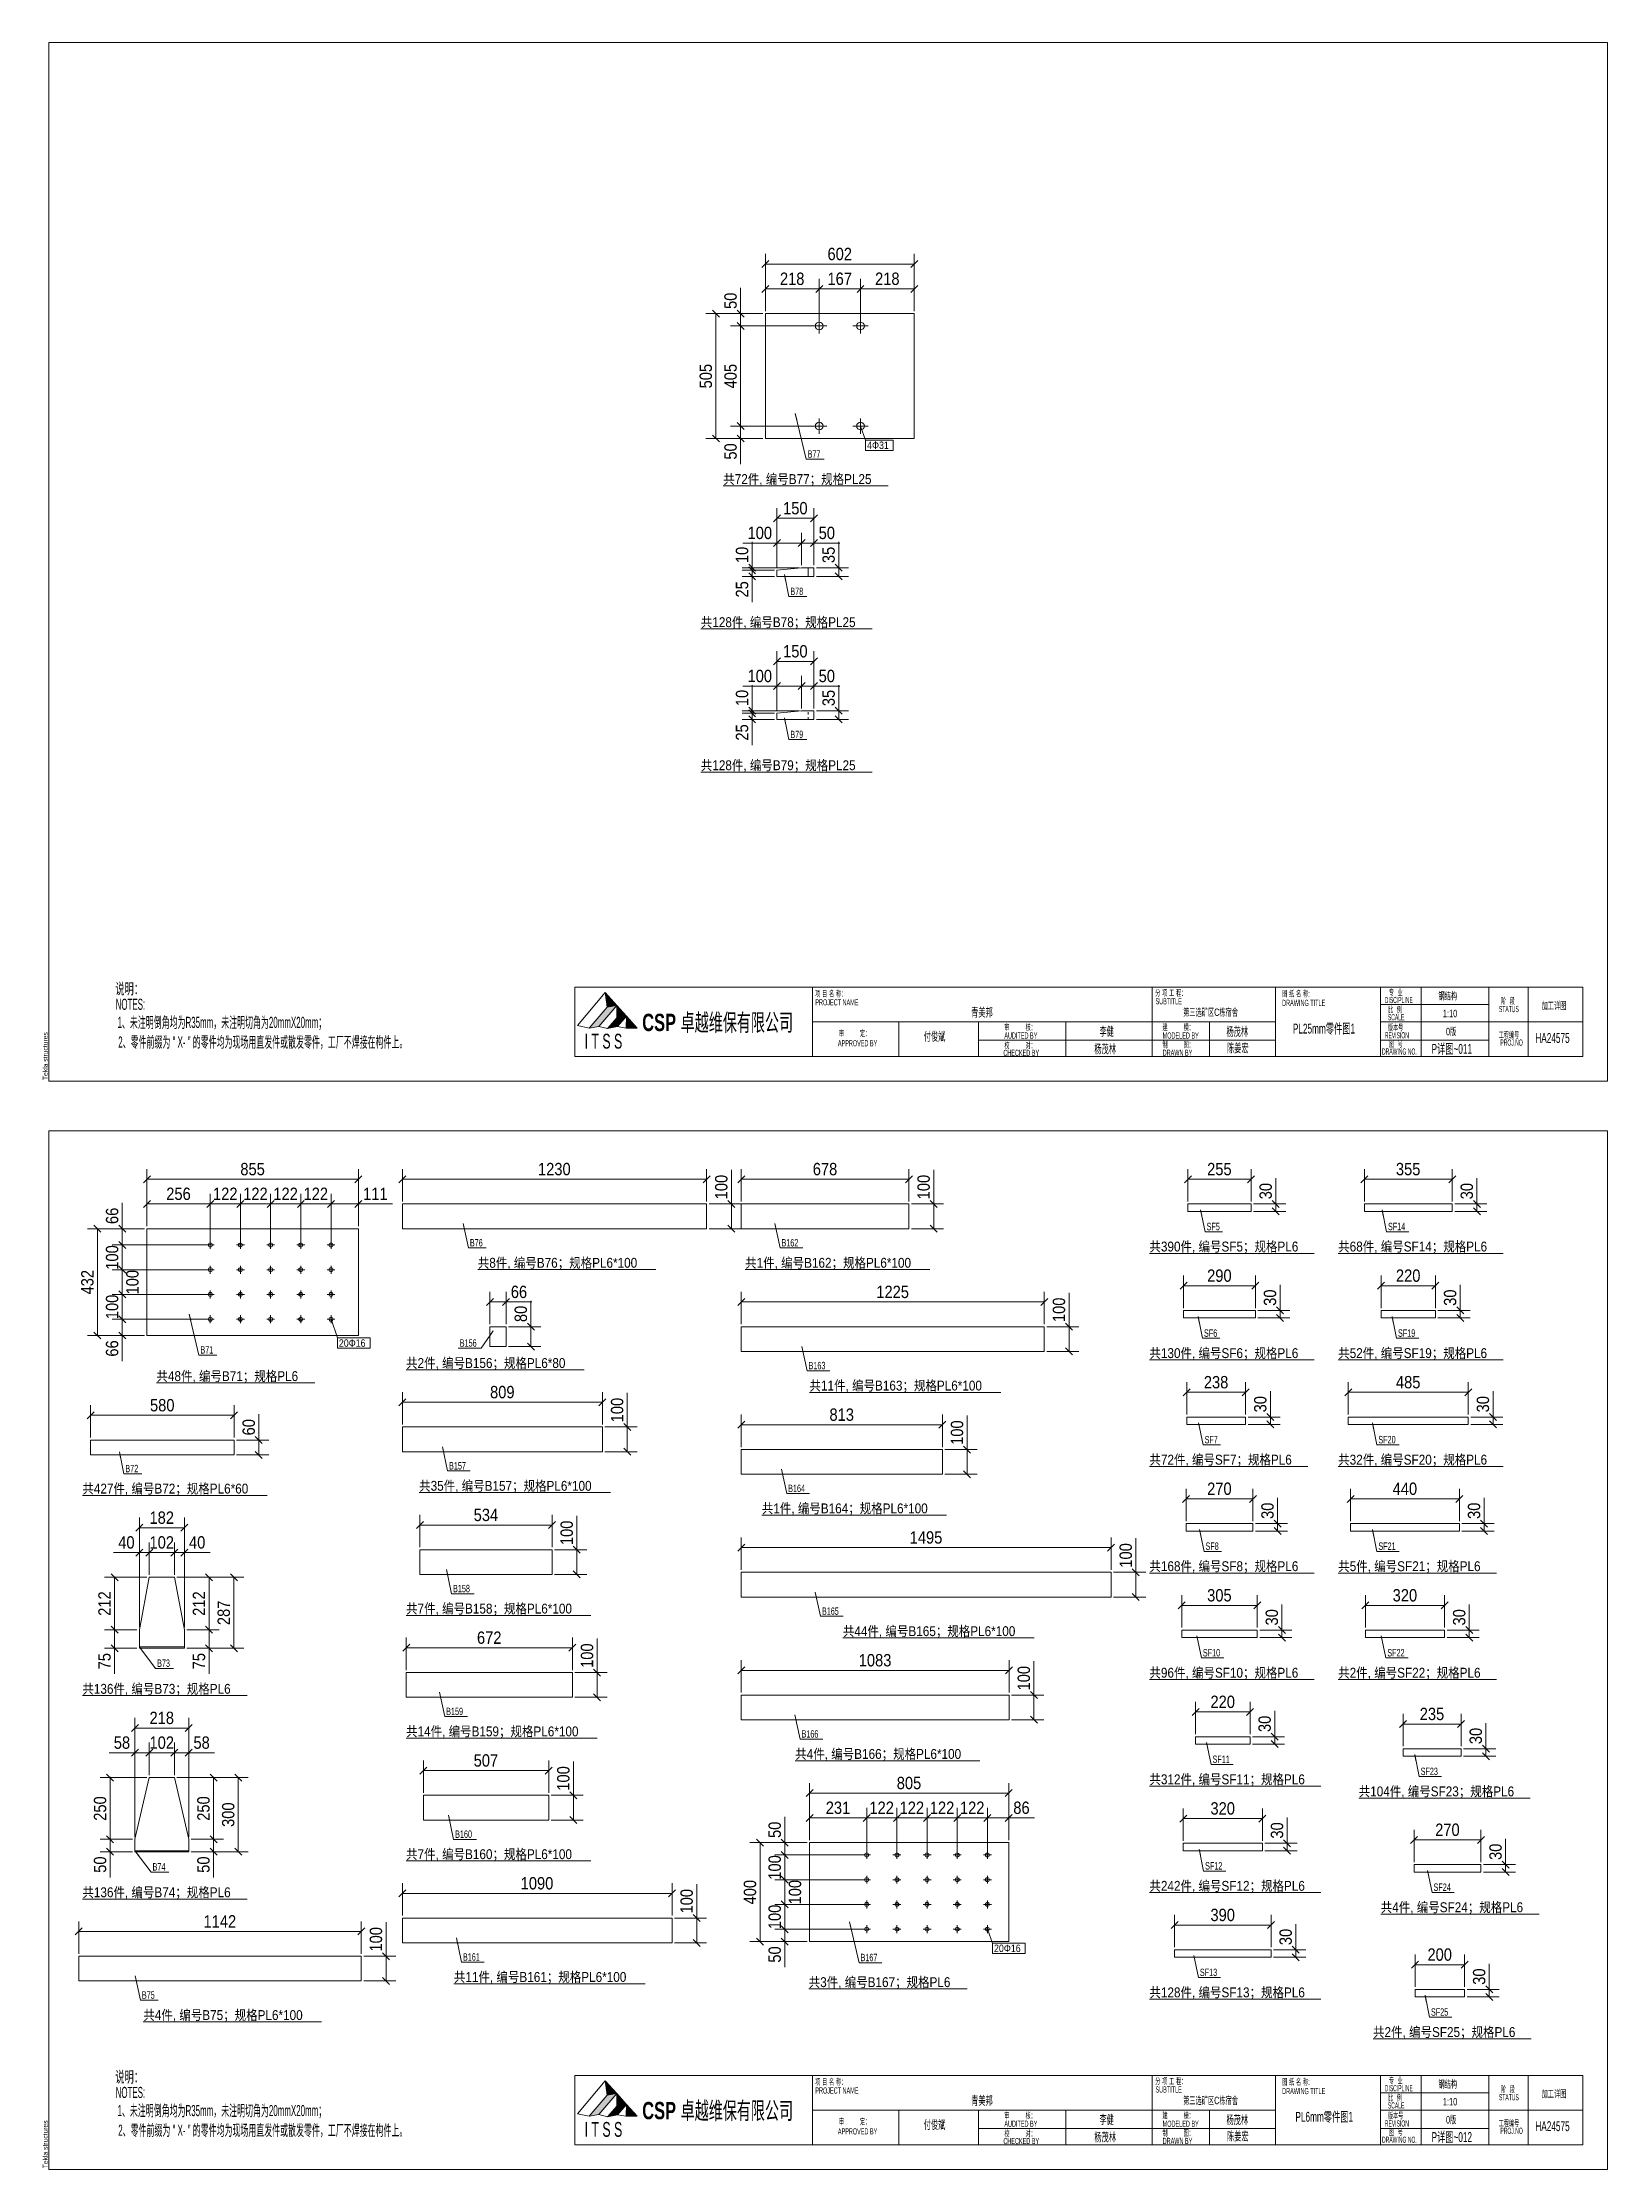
# Model space of a CAD drawing. Header units: inches. Extents: x 0 to 1938, y -2180 to 0.
# Drawn here: x 1305 to 1938, y -860 to 0 of the extents above; entities that cross this region are included whole.
import ezdxf

# ---------------------------------------------------------------- set-up
doc = ezdxf.new("R2010")
doc.units = ezdxf.units.IN
doc.header["$MEASUREMENT"] = 0
doc.linetypes.add('XKITLINE00', pattern=[0])
doc.linetypes.add('XKITLINE01', pattern=[4, 1, -1, 1, -1])
for name, color, linetype, lineweight in [('Bolt', 7, 'Continuous', 0), ('BoltMark', 3, 'Continuous', 0), ('DrawingSheet', 5, 'Continuous', 0), ('OtherObjectType', 1, 'Continuous', 0), ('Part', 2, 'Continuous', 0), ('PartMark', 3, 'Continuous', 0), ('Z-DIMENSIONS', 1, 'Continuous', 0)]:
    doc.layers.add(name, color=color, linetype=linetype, lineweight=lineweight)
doc.styles.add('Arial', font='arial.ttf')
doc.styles.add('Arial Black', font='ariblk.ttf')
doc.styles.add('Arial Black Bold', font='ARIAL.TTF')
doc.styles.add('Arial Narrow', font='ARIAL.TTF')
doc.styles.add('romsim', font='ARIAL.TTF')
doc.styles.add('宋体', font='ARIAL.TTF')

# ---------------------------------------------------------------- blocks, each defined once
blk = doc.blocks.new('*A2276')
at = {"layer": 'Part', "color": 2, "linetype": 'XKITLINE00', "lineweight": 0}
for p, q in [((294.6, 264.9), (294.6, 315.4)), ((294.6, 315.4), (354.8, 315.4)), ((354.8, 315.4), (354.8, 264.9)), ((354.8, 264.9), (294.6, 264.9))]:
    blk.add_line(p, q, dxfattribs=at)
blk = doc.blocks.new('*A2277')
at = {"layer": 'Bolt', "color": 2, "linetype": 'XKITLINE00', "lineweight": 0}
for p, q in [((319.45, 310.4), (313.25, 310.4)), ((316.35, 307.3), (316.35, 313.5)), ((336.15, 310.4), (329.95, 310.4)), ((333.05, 307.3), (333.05, 313.5)), ((319.45, 269.9), (313.25, 269.9)), ((316.35, 266.8), (316.35, 273)), ((336.15, 269.9), (329.95, 269.9)), ((333.05, 266.8), (333.05, 273))]:
    blk.add_line(p, q, dxfattribs=at)
for centre in [(316.35, 310.4), (333.05, 310.4), (316.35, 269.9), (333.05, 269.9)]:
    blk.add_circle(centre, 1.55, dxfattribs=at)
blk = doc.blocks.new('*A2278')
at = {"layer": 'Part', "color": 2, "linetype": 'XKITLINE00', "lineweight": 0}
for p, q in [((299.25, 211.63), (309.25, 212.63)), ((299.25, 209.13), (299.25, 211.63)), ((314.25, 209.13), (299.25, 209.13)), ((309.25, 212.63), (314.25, 212.63)), ((311.95, 209.13), (311.95, 212.63)), ((314.25, 212.63), (314.25, 209.13))]:
    blk.add_line(p, q, dxfattribs=at)
blk = doc.blocks.new('*A2279')
at = {"layer": 'Part', "color": 2, "linetype": 'XKITLINE00', "lineweight": 0}
for p, q in [((309.25, 154.78), (299.25, 153.78)), ((299.25, 151.28), (299.25, 153.78)), ((314.25, 151.28), (299.25, 151.28)), ((314.25, 154.78), (309.25, 154.78)), ((314.25, 154.78), (314.25, 151.28))]:
    blk.add_line(p, q, dxfattribs=at)
at = {"layer": 'Part', "color": 6, "linetype": 'XKITLINE01', "lineweight": 0}
blk.add_line((311.95, 151.28), (311.95, 154.78), dxfattribs=at)
blk = doc.blocks.new('*A2280')
at = {"layer": 'DrawingSheet', "color": 5, "linetype": 'XKITLINE00', "lineweight": 0}
for p, q in [((635, 425), (5, 425)), ((5, 425), (5, 5)), ((635, 5), (635, 425)), ((5, 5), (635, 5))]:
    blk.add_line(p, q, dxfattribs=at)
at = {"layer": 'DrawingSheet', "color": 5, "style": 'Arial', "width": 0.85}
blk.add_text('Tekla structures', height=2, rotation=90, dxfattribs=at).set_placement((4.5, 5.5))
blk = doc.blocks.new('*A2281')
at = {"layer": 'OtherObjectType', "color": 7, "style": 'Arial'}
for s, width, p in [('说明：', 0.595, (31.8, 40.17)), ('NOTES:', 0.51, (31.95, 33.89)), ('1、未注明倒角均为R35mm，未注明切角为20mmX20mm；', 0.51, (32.7, 26.56)), ('2、零件前缀为 " X- " 的零件均为现场用直发件或散发零件，工厂不焊接在构件上。', 0.51, (33, 18.61))]:
    blk.add_text(s, height=4.5, dxfattribs=dict(at, width=width)).set_placement(p)
blk = doc.blocks.new('*A2282')
at = {"layer": 'OtherObjectType'}
for color, points in [(2, [(227.3, 27.2), (223.4, 26.5), (230.6, 35), (234.5, 35.7)]), (3, [(229.8, 41), (234.5, 35.7), (230.6, 35.1)]), (3, [(234.5, 35.7), (238.4, 31.3), (234.5, 30.7)]), (2, [(234.8, 27.1), (230.8, 26.3), (234.5, 30.6), (238.4, 31.3)]), (3, [(238.4, 31.3), (242.8, 26.5), (238.3, 26.5)])]:
    blk.add_hatch(color=color, dxfattribs=at).paths.add_polyline_path(points, flags=17)
at = {"layer": 'OtherObjectType', "color": 3, "linetype": 'XKITLINE00', "lineweight": 0}
for p, q in [((625, 43), (217.6, 43)), ((217.6, 43), (217.6, 15)), ((313.6, 43), (313.6, 15)), ((452.8, 43), (382.8, 43)), ((500.8, 43), (500.8, 15)), ((543.2, 43), (543.2, 15)), ((559.7, 43), (559.7, 15)), ((587, 43), (587, 15)), ((603, 43), (603, 15)), ((625, 43), (625, 15)), ((450.9, 42.8), (450.9, 15.1)), ((587.1, 36), (543.2, 36)), ((500.8, 29), (313.7, 29)), ((348.5, 29), (348.5, 15)), ((380.8, 29), (380.8, 15)), ((416.1, 29.1), (416.1, 15.1)), ((474.1, 29), (474.1, 15)), ((625, 29), (543.2, 29)), ((500.8, 21.6), (380.8, 21.6)), ((587, 21.6), (543.2, 21.6)), ((625, 15), (217.6, 15))]:
    blk.add_line(p, q, dxfattribs=at)
at = {"layer": 'OtherObjectType', "color": 2, "linetype": 'XKITLINE00', "lineweight": 0}
for p, q in [((229.8, 40.9), (218.7, 27.5)), ((223.4, 26.5), (230.6, 35)), ((230.6, 35), (223.4, 26.5)), ((234.5, 35.7), (227.3, 27.2)), ((230.6, 35), (229.8, 40.9)), ((229.8, 40.9), (234.5, 35.7)), ((230.6, 35), (234.5, 35.7)), ((234.5, 30.6), (234.5, 35.7)), ((234.5, 35.7), (238.4, 31.3)), ((218.7, 27.5), (223.4, 26.5)), ((223.4, 26.5), (227.3, 27.2)), ((227.3, 27.2), (230.8, 26.3)), ((230.8, 26.3), (234.5, 30.6)), ((230.8, 26.3), (234.8, 27.1)), ((234.5, 30.6), (238.4, 31.3)), ((238.4, 31.3), (234.8, 27.1)), ((234.8, 27.1), (238.3, 26.5)), ((238.3, 26.5), (238.4, 31.3)), ((238.3, 26.5), (242.8, 26.5)), ((242.8, 26.5), (238.4, 31.3))]:
    blk.add_line(p, q, dxfattribs=at)
at = {"layer": 'OtherObjectType', "color": 7, "style": 'Arial'}
for s, height, width, p in [('项 目 名 称：', 2.5, 0.595, (314.7, 39.18)), ('PROJECT NAME', 2.5, 0.51, (314.8, 35.67)), ('分 项 工 程：', 2.5, 0.595, (452.2, 39.49)), ('SUBTITLE', 2.5, 0.51, (452.3, 36.09)), ('DRAWING TITLE', 2.5, 0.51, (503.5, 35.45)), ('图 纸 名 称:', 2.5, 0.595, (503.5, 39.17)), ('DISCIPLINE', 2.5, 0.4675, (544.98, 36.61)), ('比  例', 2.5, 0.595, (546.33, 32.73)), ('专  业', 2.5, 0.595, (546.63, 39.71)), ('钢结构', 3, 0.595, (566.7, 38)), ('STATUS', 2.5, 0.4675, (591.13, 32.96)), ('阶  段', 2.5, 0.595, (591.93, 36.21)), ('加工详图', 3, 0.595, (608.4, 34.1)), ('审         定：', 2.5, 0.595, (324.3, 23.14)), ('审         核：', 2.5, 0.595, (391.2, 25.57)), ('李健', 3.5, 0.595, (429.64, 23.4)), ('建         模：', 2.5, 0.595, (455.1, 25.62)), ('杨茂林', 3.5, 0.595, (481, 23.3)), ('版本号', 2.5, 0.595, (546.23, 25.51)), ('SCALE', 2.5, 0.4675, (546.24, 29.66)), ('1:10', 3, 0.595, (568.48, 30.9)), ('0版', 3, 0.595, (569.72, 23.6)), ('APPROVED BY', 2.5, 0.51, (323.9, 19.15)), ('付俊斌', 3.5, 0.595, (358.62, 21.35)), ('CHECKED BY', 2.5, 0.51, (390.8, 15.24)), ('AUDITED BY', 2.5, 0.51, (391.2, 22.25)), ('校         对：', 2.5, 0.595, (391.2, 18.27)), ('杨茂林', 3.5, 0.595, (427.6, 16.3)), ('制         图：', 2.5, 0.595, (455.1, 18.55)), ('MODELED BY', 2.5, 0.51, (455.2, 22.24)), ('DRAWN BY', 2.5, 0.51, (455.2, 15.29)), ('陈姜宏', 3.5, 0.595, (481.2, 16.7)), ('DRAWING NO.', 2.5, 0.4675, (543.87, 15.77)), ('REVISION', 2.5, 0.4675, (545, 22.34)), ('图  号', 2.5, 0.595, (546.63, 18.84)), ('工程编号', 2.5, 0.595, (591, 22.5)), ('PROJ.NO', 2.5, 0.4675, (591.72, 19.4))]:
    blk.add_text(s, height=height, dxfattribs=dict(at, width=width)).set_placement(p)
at = {"layer": 'OtherObjectType', "color": 2, "style": 'Arial', "width": 0.595}
for s, height, p in [('青美邦', 3.5, (377.78, 31.1)), ('第三选矿区C栋宿舍', 3, (463.49, 31.4)), ('HA24575', 4, (605.85, 20.5))]:
    blk.add_text(s, height=height, dxfattribs=at).set_placement(p)
at = {"layer": 'OtherObjectType', "color": 3, "width": 0.595}
for s, height, style, p in [('CSP 卓越维保有限公司', 7, 'Arial Black', (244.8, 25.3)), ('I T S S', 6, 'Arial Black Bold', (221.5, 18.2))]:
    blk.add_text(s, height=height, dxfattribs=dict(at, style=style)).set_placement(p)
at = {"layer": 'OtherObjectType', "color": 6, "style": 'Arial', "width": 0.595}
blk.add_text('PL25mm零件图1', height=4, dxfattribs=at).set_placement((507.83, 24.3))
at = {"layer": 'OtherObjectType', "color": 1, "style": 'Arial', "width": 0.595}
blk.add_text('P详图~011', height=4, dxfattribs=at).set_placement((563.89, 16.1))
blk = doc.blocks.new('*A2283')
at = {"layer": 'OtherObjectType', "color": 6, "linetype": 'XKITLINE00', "lineweight": 0}
blk.add_line((277.57, 245.73), (344.23, 245.73), dxfattribs=at)
at = {"layer": 'OtherObjectType', "color": 3, "style": '宋体', "width": 0.85}
blk.add_text('共72件, 编号B77；规格PL25', height=4, dxfattribs=at).set_placement((277.57, 246.48))
blk = doc.blocks.new('*A2284')
at = {"layer": 'Z-DIMENSIONS', "color": 4, "linetype": 'XKITLINE00', "lineweight": 0}
for p, q in [((334.46, 326.81), (331.64, 323.99)), ((333.05, 311.4), (333.05, 329.5)), ((356.21, 326.81), (353.39, 323.99)), ((354.8, 316.4), (354.8, 329.5)), ((333.05, 325.4), (328.05, 325.4)), ((333.05, 325.4), (354.8, 325.4))]:
    blk.add_line(p, q, dxfattribs=at)
at = {"layer": 'Z-DIMENSIONS', "color": 7}
for p in [(333.05, 325.4), (354.8, 325.4)]:
    blk.add_point(p, dxfattribs=at)
at = {"layer": 'Z-DIMENSIONS', "color": 7, "style": 'Arial Narrow', "width": 0.85}
blk.add_text('218', height=5, dxfattribs=at).set_placement((338.93, 327))
blk = doc.blocks.new('*A2285')
at = {"layer": 'Z-DIMENSIONS', "color": 4, "linetype": 'XKITLINE00', "lineweight": 0}
for p, q in [((317.76, 326.81), (314.94, 323.99)), ((316.35, 311.4), (316.35, 329.5)), ((334.46, 326.81), (331.64, 323.99)), ((333.05, 311.4), (333.05, 329.5)), ((316.35, 325.4), (311.35, 325.4)), ((316.35, 325.4), (333.05, 325.4)), ((333.05, 325.4), (338.05, 325.4))]:
    blk.add_line(p, q, dxfattribs=at)
at = {"layer": 'Z-DIMENSIONS', "color": 7}
for p in [(316.35, 325.4), (333.05, 325.4)]:
    blk.add_point(p, dxfattribs=at)
at = {"layer": 'Z-DIMENSIONS', "color": 7, "style": 'Arial Narrow', "width": 0.85}
blk.add_text('167', height=5, dxfattribs=at).set_placement((319.7, 327))
blk = doc.blocks.new('*A2286')
at = {"layer": 'Z-DIMENSIONS', "color": 4, "linetype": 'XKITLINE00', "lineweight": 0}
for p, q in [((296.01, 326.81), (293.19, 323.99)), ((294.6, 316.4), (294.6, 329.5)), ((317.76, 326.81), (314.94, 323.99)), ((316.35, 311.4), (316.35, 329.5)), ((294.6, 325.4), (316.35, 325.4)), ((316.35, 325.4), (321.35, 325.4))]:
    blk.add_line(p, q, dxfattribs=at)
at = {"layer": 'Z-DIMENSIONS', "color": 7}
for p in [(294.6, 325.4), (316.35, 325.4)]:
    blk.add_point(p, dxfattribs=at)
at = {"layer": 'Z-DIMENSIONS', "color": 7, "style": 'Arial Narrow', "width": 0.85}
blk.add_text('218', height=5, dxfattribs=at).set_placement((300.48, 327))
blk = doc.blocks.new('*A2287')
at = {"layer": 'Z-DIMENSIONS', "color": 4, "linetype": 'XKITLINE00', "lineweight": 0}
for p, q in [((284.6, 315.4), (284.6, 325.82)), ((284.6, 315.4), (284.6, 325.82)), ((293.6, 315.4), (280.5, 315.4)), ((315.35, 310.4), (280.5, 310.4)), ((283.19, 316.81), (286.01, 313.99)), ((283.19, 311.81), (286.01, 308.99)), ((284.6, 310.4), (284.6, 315.4)), ((284.6, 310.4), (284.6, 305.4))]:
    blk.add_line(p, q, dxfattribs=at)
at = {"layer": 'Z-DIMENSIONS', "color": 7}
for p in [(284.6, 315.4), (284.6, 310.4)]:
    blk.add_point(p, dxfattribs=at)
at = {"layer": 'Z-DIMENSIONS', "color": 7, "style": 'Arial Narrow', "width": 0.85}
blk.add_text('50', height=5, rotation=90.00021, dxfattribs=at).set_placement((283, 317.27))
blk = doc.blocks.new('*A2288')
at = {"layer": 'Z-DIMENSIONS', "color": 4, "linetype": 'XKITLINE00', "lineweight": 0}
for p, q in [((315.35, 310.4), (280.5, 310.4)), ((283.19, 311.81), (286.01, 308.99)), ((284.6, 310.4), (284.6, 315.4)), ((284.6, 269.9), (284.6, 310.4)), ((315.35, 269.9), (280.5, 269.9)), ((283.19, 271.31), (286.01, 268.49)), ((284.6, 269.9), (284.6, 264.9))]:
    blk.add_line(p, q, dxfattribs=at)
at = {"layer": 'Z-DIMENSIONS', "color": 7}
for p in [(284.6, 310.4), (284.6, 269.9)]:
    blk.add_point(p, dxfattribs=at)
at = {"layer": 'Z-DIMENSIONS', "color": 7, "style": 'Arial Narrow', "width": 0.85}
blk.add_text('405', height=5, rotation=90.00021, dxfattribs=at).set_placement((283, 285.15))
blk = doc.blocks.new('*A2289')
at = {"layer": 'Z-DIMENSIONS', "color": 4, "linetype": 'XKITLINE00', "lineweight": 0}
for p, q in [((315.35, 269.9), (280.5, 269.9)), ((283.19, 271.31), (286.01, 268.49)), ((284.6, 269.9), (284.6, 274.9)), ((284.6, 264.9), (284.6, 269.9)), ((293.6, 264.9), (280.5, 264.9)), ((283.19, 266.31), (286.01, 263.49)), ((284.6, 264.9), (284.6, 254.48)), ((284.6, 264.9), (284.6, 254.48))]:
    blk.add_line(p, q, dxfattribs=at)
at = {"layer": 'Z-DIMENSIONS', "color": 7}
for p in [(284.6, 269.9), (284.6, 264.9)]:
    blk.add_point(p, dxfattribs=at)
at = {"layer": 'Z-DIMENSIONS', "color": 7, "style": 'Arial Narrow', "width": 0.85}
blk.add_text('50', height=5, rotation=90.00021, dxfattribs=at).set_placement((283, 256.36))
blk = doc.blocks.new('*A2290')
at = {"layer": 'Z-DIMENSIONS', "color": 4, "linetype": 'XKITLINE00', "lineweight": 0}
for p, q in [((296.01, 336.81), (293.19, 333.99)), ((294.6, 316.4), (294.6, 339.5)), ((294.6, 335.4), (354.8, 335.4)), ((356.21, 336.81), (353.39, 333.99)), ((354.8, 316.4), (354.8, 339.5))]:
    blk.add_line(p, q, dxfattribs=at)
at = {"layer": 'Z-DIMENSIONS', "color": 7}
for p in [(294.6, 335.4), (354.8, 335.4)]:
    blk.add_point(p, dxfattribs=at)
at = {"layer": 'Z-DIMENSIONS', "color": 7, "style": 'Arial Narrow', "width": 0.85}
blk.add_text('602', height=5, dxfattribs=at).set_placement((319.7, 337))
blk = doc.blocks.new('*A2291')
at = {"layer": 'Z-DIMENSIONS', "color": 4, "linetype": 'XKITLINE00', "lineweight": 0}
for p, q in [((293.6, 315.4), (270.5, 315.4)), ((273.19, 316.81), (276.01, 313.99)), ((274.6, 264.9), (274.6, 315.4)), ((293.6, 264.9), (270.5, 264.9)), ((273.19, 266.31), (276.01, 263.49))]:
    blk.add_line(p, q, dxfattribs=at)
at = {"layer": 'Z-DIMENSIONS', "color": 7}
for p in [(274.6, 315.4), (274.6, 264.9)]:
    blk.add_point(p, dxfattribs=at)
at = {"layer": 'Z-DIMENSIONS', "color": 7, "style": 'Arial Narrow', "width": 0.85}
blk.add_text('505', height=5, rotation=90.00021, dxfattribs=at).set_placement((273, 285.15))
blk = doc.blocks.new('*A2292')
at = {"layer": 'PartMark', "color": 4, "linetype": 'XKITLINE00', "lineweight": 0}
for p, q in [((306.67, 275.03), (311.07, 256.51)), ((307.25, 272.6), (306.67, 275.03)), ((311.07, 256.51), (318.31, 256.51))]:
    blk.add_line(p, q, dxfattribs=at)
at = {"layer": 'PartMark', "color": 1, "style": 'romsim', "width": 0.6375}
blk.add_text('B77', height=3, dxfattribs=at).set_placement((311.67, 257.11))
blk = doc.blocks.new('*A2293')
at = {"layer": 'BoltMark', "color": 1, "linetype": 'XKITLINE00', "lineweight": 0}
for p, q in [((333.05, 269.9), (335.12, 264.27)), ((333.91, 267.55), (333.05, 269.9)), ((335.12, 264.27), (346.32, 264.27)), ((335.12, 260.07), (335.12, 264.27)), ((335.12, 260.07), (346.32, 260.07)), ((346.32, 260.07), (346.32, 264.27))]:
    blk.add_line(p, q, dxfattribs=at)
at = {"layer": 'BoltMark', "color": 4, "style": '宋体', "width": 0.85}
blk.add_text('4Φ31', height=3, dxfattribs=at).set_placement((335.72, 260.67))
blk = doc.blocks.new('*A2294')
at = {"layer": 'OtherObjectType', "color": 6, "linetype": 'XKITLINE00', "lineweight": 0}
blk.add_line((268.5, 187.88), (337.82, 187.88), dxfattribs=at)
at = {"layer": 'OtherObjectType', "color": 3, "style": '宋体', "width": 0.85}
blk.add_text('共128件, 编号B78；规格PL25', height=4, dxfattribs=at).set_placement((268.5, 188.63))
blk = doc.blocks.new('*A2295')
at = {"layer": 'Z-DIMENSIONS', "color": 4, "linetype": 'XKITLINE00', "lineweight": 0}
for p, q in [((324.25, 212.63), (324.25, 223.05)), ((324.25, 212.63), (324.25, 223.05)), ((315.25, 212.63), (328.25, 212.63)), ((315.25, 209.13), (328.25, 209.13)), ((322.84, 214.05), (325.66, 211.22)), ((322.84, 210.55), (325.66, 207.72)), ((324.25, 209.13), (324.25, 212.63))]:
    blk.add_line(p, q, dxfattribs=at)
at = {"layer": 'Z-DIMENSIONS', "color": 7}
for p in [(324.25, 212.63), (324.25, 209.13)]:
    blk.add_point(p, dxfattribs=at)
at = {"layer": 'Z-DIMENSIONS', "color": 7, "style": 'Arial Narrow', "width": 0.85}
blk.add_text('35', height=5, rotation=90.00021, dxfattribs=at).set_placement((322.65, 214.51))
blk = doc.blocks.new('*A2296')
at = {"layer": 'Z-DIMENSIONS', "color": 4, "linetype": 'XKITLINE00', "lineweight": 0}
for p, q in [((300.66, 234.05), (297.84, 231.22)), ((299.25, 212.63), (299.25, 236.73)), ((299.25, 232.63), (314.25, 232.63)), ((315.66, 234.05), (312.84, 231.22)), ((314.25, 213.63), (314.25, 236.73))]:
    blk.add_line(p, q, dxfattribs=at)
at = {"layer": 'Z-DIMENSIONS', "color": 7}
for p in [(299.25, 232.63), (314.25, 232.63)]:
    blk.add_point(p, dxfattribs=at)
at = {"layer": 'Z-DIMENSIONS', "color": 7, "style": 'Arial Narrow', "width": 0.85}
blk.add_text('150', height=5, dxfattribs=at).set_placement((301.75, 234.23))
blk = doc.blocks.new('*A2297')
at = {"layer": 'Z-DIMENSIONS', "color": 4, "linetype": 'XKITLINE00', "lineweight": 0}
for p, q in [((289.25, 211.63), (289.25, 216.63)), ((298.25, 211.63), (285.15, 211.63)), ((298.25, 209.13), (285.15, 209.13)), ((287.84, 213.05), (290.66, 210.22)), ((287.84, 210.55), (290.66, 207.72)), ((289.25, 209.13), (289.25, 211.63)), ((289.25, 209.13), (289.25, 198.72)), ((289.25, 209.13), (289.25, 198.72))]:
    blk.add_line(p, q, dxfattribs=at)
at = {"layer": 'Z-DIMENSIONS', "color": 7}
for p in [(289.25, 211.63), (289.25, 209.13)]:
    blk.add_point(p, dxfattribs=at)
at = {"layer": 'Z-DIMENSIONS', "color": 7, "style": 'Arial Narrow', "width": 0.85}
blk.add_text('25', height=5, rotation=90.00021, dxfattribs=at).set_placement((287.65, 200.59))
blk = doc.blocks.new('*A2298')
at = {"layer": 'Z-DIMENSIONS', "color": 4, "linetype": 'XKITLINE00', "lineweight": 0}
for p, q in [((289.25, 212.63), (289.25, 223.05)), ((289.25, 212.63), (289.25, 223.05)), ((308.25, 212.63), (285.15, 212.63)), ((298.25, 211.63), (285.15, 211.63)), ((287.84, 214.05), (290.66, 211.22)), ((287.84, 213.05), (290.66, 210.22)), ((289.25, 211.63), (289.25, 212.63)), ((289.25, 211.63), (289.25, 206.63))]:
    blk.add_line(p, q, dxfattribs=at)
at = {"layer": 'Z-DIMENSIONS', "color": 7}
for p in [(289.25, 212.63), (289.25, 211.63)]:
    blk.add_point(p, dxfattribs=at)
at = {"layer": 'Z-DIMENSIONS', "color": 7, "style": 'Arial Narrow', "width": 0.85}
blk.add_text('10', height=5, rotation=90.00021, dxfattribs=at).set_placement((287.65, 214.51))
blk = doc.blocks.new('*A2299')
at = {"layer": 'Z-DIMENSIONS', "color": 4, "linetype": 'XKITLINE00', "lineweight": 0}
for p, q in [((300.66, 224.05), (297.84, 221.22)), ((299.25, 212.63), (299.25, 226.73)), ((310.66, 224.05), (307.84, 221.22)), ((309.25, 213.63), (309.25, 226.73)), ((299.25, 222.63), (285.5, 222.63)), ((299.25, 222.63), (285.5, 222.63)), ((299.25, 222.63), (309.25, 222.63)), ((309.25, 222.63), (314.25, 222.63))]:
    blk.add_line(p, q, dxfattribs=at)
at = {"layer": 'Z-DIMENSIONS', "color": 7}
for p in [(299.25, 222.63), (309.25, 222.63)]:
    blk.add_point(p, dxfattribs=at)
at = {"layer": 'Z-DIMENSIONS', "color": 7, "style": 'Arial Narrow', "width": 0.85}
blk.add_text('100', height=5, dxfattribs=at).set_placement((287.38, 224.23))
blk = doc.blocks.new('*A2300')
at = {"layer": 'Z-DIMENSIONS', "color": 4, "linetype": 'XKITLINE00', "lineweight": 0}
for p, q in [((310.66, 224.05), (307.84, 221.22)), ((309.25, 213.63), (309.25, 226.73)), ((315.66, 224.05), (312.84, 221.22)), ((314.25, 213.63), (314.25, 226.73)), ((309.25, 222.63), (304.25, 222.63)), ((309.25, 222.63), (314.25, 222.63)), ((314.25, 222.63), (324.67, 222.63)), ((314.25, 222.63), (324.67, 222.63))]:
    blk.add_line(p, q, dxfattribs=at)
at = {"layer": 'Z-DIMENSIONS', "color": 7}
for p in [(309.25, 222.63), (314.25, 222.63)]:
    blk.add_point(p, dxfattribs=at)
at = {"layer": 'Z-DIMENSIONS', "color": 7, "style": 'Arial Narrow', "width": 0.85}
blk.add_text('50', height=5, dxfattribs=at).set_placement((316.13, 224.23))
blk = doc.blocks.new('*A2301')
at = {"layer": 'PartMark', "color": 4, "linetype": 'XKITLINE00', "lineweight": 0}
for p, q in [((302.28, 209.86), (304.09, 201)), ((302.78, 207.42), (302.28, 209.86)), ((304.09, 201), (311.33, 201))]:
    blk.add_line(p, q, dxfattribs=at)
at = {"layer": 'PartMark', "color": 1, "style": 'romsim', "width": 0.6375}
blk.add_text('B78', height=3, dxfattribs=at).set_placement((304.69, 201.6))
blk = doc.blocks.new('*A2302')
at = {"layer": 'OtherObjectType', "color": 6, "linetype": 'XKITLINE00', "lineweight": 0}
blk.add_line((268.5, 130.03), (337.82, 130.03), dxfattribs=at)
at = {"layer": 'OtherObjectType', "color": 3, "style": '宋体', "width": 0.85}
blk.add_text('共128件, 编号B79；规格PL25', height=4, dxfattribs=at).set_placement((268.5, 130.78))
blk = doc.blocks.new('*A2303')
at = {"layer": 'Z-DIMENSIONS', "color": 4, "linetype": 'XKITLINE00', "lineweight": 0}
for p, q in [((324.25, 154.78), (324.25, 165.2)), ((324.25, 154.78), (324.25, 165.2)), ((322.84, 156.2), (325.66, 153.37)), ((315.25, 154.78), (328.25, 154.78)), ((315.25, 151.28), (328.25, 151.28)), ((322.84, 152.7), (325.66, 149.87)), ((324.25, 151.28), (324.25, 154.78))]:
    blk.add_line(p, q, dxfattribs=at)
at = {"layer": 'Z-DIMENSIONS', "color": 7}
for p in [(324.25, 154.78), (324.25, 151.28)]:
    blk.add_point(p, dxfattribs=at)
at = {"layer": 'Z-DIMENSIONS', "color": 7, "style": 'Arial Narrow', "width": 0.85}
blk.add_text('35', height=5, rotation=90.00021, dxfattribs=at).set_placement((322.65, 156.66))
blk = doc.blocks.new('*A2304')
at = {"layer": 'Z-DIMENSIONS', "color": 4, "linetype": 'XKITLINE00', "lineweight": 0}
for p, q in [((300.66, 176.2), (297.84, 173.37)), ((299.25, 154.78), (299.25, 178.88)), ((299.25, 174.78), (314.25, 174.78)), ((315.66, 176.2), (312.84, 173.37)), ((314.25, 155.78), (314.25, 178.88))]:
    blk.add_line(p, q, dxfattribs=at)
at = {"layer": 'Z-DIMENSIONS', "color": 7}
for p in [(299.25, 174.78), (314.25, 174.78)]:
    blk.add_point(p, dxfattribs=at)
at = {"layer": 'Z-DIMENSIONS', "color": 7, "style": 'Arial Narrow', "width": 0.85}
blk.add_text('150', height=5, dxfattribs=at).set_placement((301.75, 176.38))
blk = doc.blocks.new('*A2305')
at = {"layer": 'Z-DIMENSIONS', "color": 4, "linetype": 'XKITLINE00', "lineweight": 0}
for p, q in [((287.84, 155.2), (290.66, 152.37)), ((289.25, 153.78), (289.25, 158.78)), ((298.25, 153.78), (285.15, 153.78)), ((298.25, 151.28), (285.15, 151.28)), ((287.84, 152.7), (290.66, 149.87)), ((289.25, 151.28), (289.25, 153.78)), ((289.25, 151.28), (289.25, 140.87)), ((289.25, 151.28), (289.25, 140.87))]:
    blk.add_line(p, q, dxfattribs=at)
at = {"layer": 'Z-DIMENSIONS', "color": 7}
for p in [(289.25, 153.78), (289.25, 151.28)]:
    blk.add_point(p, dxfattribs=at)
at = {"layer": 'Z-DIMENSIONS', "color": 7, "style": 'Arial Narrow', "width": 0.85}
blk.add_text('25', height=5, rotation=90.00021, dxfattribs=at).set_placement((287.65, 142.74))
blk = doc.blocks.new('*A2306')
at = {"layer": 'Z-DIMENSIONS', "color": 4, "linetype": 'XKITLINE00', "lineweight": 0}
for p, q in [((289.25, 154.78), (289.25, 165.2)), ((289.25, 154.78), (289.25, 165.2)), ((287.84, 156.2), (290.66, 153.37)), ((287.84, 155.2), (290.66, 152.37)), ((308.25, 154.78), (285.15, 154.78)), ((298.25, 153.78), (285.15, 153.78)), ((289.25, 153.78), (289.25, 154.78)), ((289.25, 153.78), (289.25, 148.78))]:
    blk.add_line(p, q, dxfattribs=at)
at = {"layer": 'Z-DIMENSIONS', "color": 7}
for p in [(289.25, 154.78), (289.25, 153.78)]:
    blk.add_point(p, dxfattribs=at)
at = {"layer": 'Z-DIMENSIONS', "color": 7, "style": 'Arial Narrow', "width": 0.85}
blk.add_text('10', height=5, rotation=90.00021, dxfattribs=at).set_placement((287.65, 156.66))
blk = doc.blocks.new('*A2307')
at = {"layer": 'Z-DIMENSIONS', "color": 4, "linetype": 'XKITLINE00', "lineweight": 0}
for p, q in [((299.25, 164.78), (285.5, 164.78)), ((299.25, 164.78), (285.5, 164.78)), ((300.66, 166.2), (297.84, 163.37)), ((299.25, 154.78), (299.25, 168.88)), ((299.25, 164.78), (309.25, 164.78)), ((310.66, 166.2), (307.84, 163.37)), ((309.25, 155.78), (309.25, 168.88)), ((309.25, 164.78), (314.25, 164.78))]:
    blk.add_line(p, q, dxfattribs=at)
at = {"layer": 'Z-DIMENSIONS', "color": 7}
for p in [(299.25, 164.78), (309.25, 164.78)]:
    blk.add_point(p, dxfattribs=at)
at = {"layer": 'Z-DIMENSIONS', "color": 7, "style": 'Arial Narrow', "width": 0.85}
blk.add_text('100', height=5, dxfattribs=at).set_placement((287.38, 166.38))
blk = doc.blocks.new('*A2308')
at = {"layer": 'Z-DIMENSIONS', "color": 4, "linetype": 'XKITLINE00', "lineweight": 0}
for p, q in [((309.25, 164.78), (304.25, 164.78)), ((310.66, 166.2), (307.84, 163.37)), ((309.25, 155.78), (309.25, 168.88)), ((309.25, 164.78), (314.25, 164.78)), ((315.66, 166.2), (312.84, 163.37)), ((314.25, 155.78), (314.25, 168.88)), ((314.25, 164.78), (324.67, 164.78)), ((314.25, 164.78), (324.67, 164.78))]:
    blk.add_line(p, q, dxfattribs=at)
at = {"layer": 'Z-DIMENSIONS', "color": 7}
for p in [(309.25, 164.78), (314.25, 164.78)]:
    blk.add_point(p, dxfattribs=at)
at = {"layer": 'Z-DIMENSIONS', "color": 7, "style": 'Arial Narrow', "width": 0.85}
blk.add_text('50', height=5, dxfattribs=at).set_placement((316.13, 166.38))
blk = doc.blocks.new('*A2309')
at = {"layer": 'PartMark', "color": 4, "linetype": 'XKITLINE00', "lineweight": 0}
for p, q in [((302.28, 152.01), (304.09, 143.15)), ((302.78, 149.57), (302.28, 152.01)), ((304.09, 143.15), (311.33, 143.15))]:
    blk.add_line(p, q, dxfattribs=at)
at = {"layer": 'PartMark', "color": 1, "style": 'romsim', "width": 0.6375}
blk.add_text('B79', height=3, dxfattribs=at).set_placement((304.69, 143.75))
blk = doc.blocks.new('P详图~011 (PL25mm零件图1)')
at = {"lineweight": 0}
for name in ['*A2280', '*A2290', '*A2286', '*A2285', '*A2284', '*A2287', '*A2291', '*A2288', '*A2276', '*A2277', '*A2289', '*A2283', '*A2296', '*A2299', '*A2300', '*A2298', '*A2297', '*A2295', '*A2278', '*A2294', '*A2304', '*A2306', '*A2307', '*A2308', '*A2303', '*A2305', '*A2279', '*A2302', '*A2281', '*A2282']:
    blk.add_blockref(name, (0, 0), dxfattribs=at)
at = {"layer": 'BoltMark', "lineweight": 0}
blk.add_blockref('*A2293', (0, 0), dxfattribs=at)
at = {"layer": 'PartMark', "lineweight": 0}
for name in ['*A2292', '*A2301', '*A2309']:
    blk.add_blockref(name, (0, 0), dxfattribs=at)
blk = doc.blocks.new('*A2311')
at = {"layer": 'Part', "color": 2, "linetype": 'XKITLINE00', "lineweight": 0}
for p, q in [((44.6, 342.2), (44.6, 385.4)), ((130.1, 385.4), (44.6, 385.4)), ((130.1, 342.2), (130.1, 385.4)), ((130.1, 342.2), (44.6, 342.2))]:
    blk.add_line(p, q, dxfattribs=at)
blk = doc.blocks.new('*A2312')
at = {"layer": 'Bolt', "color": 2, "linetype": 'XKITLINE00', "lineweight": 0}
for p, q in [((68.6, 378.8), (71.8, 378.8)), ((70.2, 380.4), (70.2, 377.2)), ((80.8, 378.8), (84, 378.8)), ((82.4, 380.4), (82.4, 377.2)), ((93, 378.8), (96.2, 378.8)), ((94.6, 380.4), (94.6, 377.2)), ((105.2, 378.8), (108.4, 378.8)), ((106.8, 380.4), (106.8, 377.2)), ((117.4, 378.8), (120.6, 378.8)), ((119, 380.4), (119, 377.2)), ((70.2, 370.4), (70.2, 367.2)), ((82.4, 370.4), (82.4, 367.2)), ((94.6, 370.4), (94.6, 367.2)), ((106.8, 370.4), (106.8, 367.2)), ((119, 370.4), (119, 367.2)), ((68.6, 368.8), (71.8, 368.8)), ((80.8, 368.8), (84, 368.8)), ((93, 368.8), (96.2, 368.8)), ((105.2, 368.8), (108.4, 368.8)), ((117.4, 368.8), (120.6, 368.8)), ((68.6, 358.8), (71.8, 358.8)), ((70.2, 360.4), (70.2, 357.2)), ((80.8, 358.8), (84, 358.8)), ((82.4, 360.4), (82.4, 357.2)), ((93, 358.8), (96.2, 358.8)), ((94.6, 360.4), (94.6, 357.2)), ((105.2, 358.8), (108.4, 358.8)), ((106.8, 360.4), (106.8, 357.2)), ((117.4, 358.8), (120.6, 358.8)), ((119, 360.4), (119, 357.2)), ((68.6, 348.8), (71.8, 348.8)), ((70.2, 350.4), (70.2, 347.2)), ((80.8, 348.8), (84, 348.8)), ((82.4, 350.4), (82.4, 347.2)), ((93, 348.8), (96.2, 348.8)), ((94.6, 350.4), (94.6, 347.2)), ((105.2, 348.8), (108.4, 348.8)), ((106.8, 350.4), (106.8, 347.2)), ((117.4, 348.8), (120.6, 348.8)), ((119, 350.4), (119, 347.2))]:
    blk.add_line(p, q, dxfattribs=at)
for centre in [(70.2, 378.8), (82.4, 378.8), (94.6, 378.8), (106.8, 378.8), (119, 378.8), (70.2, 368.8), (82.4, 368.8), (94.6, 368.8), (106.8, 368.8), (119, 368.8), (70.2, 358.8), (82.4, 358.8), (94.6, 358.8), (106.8, 358.8), (119, 358.8), (70.2, 348.8), (82.4, 348.8), (94.6, 348.8), (106.8, 348.8), (119, 348.8)]:
    blk.add_circle(centre, 0.8, dxfattribs=at)
blk = doc.blocks.new('*A2313')
at = {"layer": 'Part', "color": 2, "linetype": 'XKITLINE00', "lineweight": 0}
for p, q in [((21.82, 293.93), (21.82, 299.93)), ((21.82, 299.93), (79.82, 299.93)), ((21.82, 293.93), (79.82, 293.93)), ((79.82, 293.93), (79.82, 299.93))]:
    blk.add_line(p, q, dxfattribs=at)
blk = doc.blocks.new('*A2314')
at = {"layer": 'Part', "color": 2, "linetype": 'XKITLINE00', "lineweight": 0}
for p, q in [((41.53, 223.25), (45.53, 244.45)), ((45.53, 244.45), (55.73, 244.45)), ((55.73, 244.45), (59.73, 223.25)), ((41.53, 223.25), (41.53, 215.75)), ((41.53, 216.35), (59.73, 216.35)), ((41.53, 215.75), (59.73, 215.75)), ((59.73, 223.25), (59.73, 215.75))]:
    blk.add_line(p, q, dxfattribs=at)
blk = doc.blocks.new('*A2315')
at = {"layer": 'Part', "color": 2, "linetype": 'XKITLINE00', "lineweight": 0}
for p, q in [((39.73, 138.49), (45.53, 163.49)), ((45.53, 163.49), (55.73, 163.49)), ((61.53, 138.49), (55.73, 163.49)), ((39.73, 133.49), (39.73, 138.49)), ((61.53, 138.49), (61.53, 133.49)), ((39.73, 133.89), (61.53, 133.89)), ((61.53, 133.49), (39.73, 133.49))]:
    blk.add_line(p, q, dxfattribs=at)
blk = doc.blocks.new('*A2316')
at = {"layer": 'Part', "color": 2, "linetype": 'XKITLINE00', "lineweight": 0}
for p, q in [((131.25, 91.22), (17, 91.22)), ((17, 91.22), (17, 81.22)), ((131.25, 81.22), (131.25, 91.22)), ((17, 81.22), (131.25, 81.22))]:
    blk.add_line(p, q, dxfattribs=at)
blk = doc.blocks.new('*A2317')
at = {"layer": 'Part', "color": 2, "linetype": 'XKITLINE00', "lineweight": 0}
for p, q in [((270.85, 395.4), (147.85, 395.4)), ((147.85, 395.4), (147.85, 385.4)), ((270.85, 385.4), (270.85, 395.4)), ((147.85, 385.4), (270.85, 385.4))]:
    blk.add_line(p, q, dxfattribs=at)
blk = doc.blocks.new('*A2318')
at = {"layer": 'Part', "color": 2, "linetype": 'XKITLINE00', "lineweight": 0}
for p, q in [((183.25, 337.75), (183.25, 345.75)), ((183.25, 345.75), (189.81, 345.75)), ((189.81, 337.75), (189.81, 345.75)), ((183.25, 337.75), (189.81, 337.75))]:
    blk.add_line(p, q, dxfattribs=at)
blk = doc.blocks.new('*A2319')
at = {"layer": 'Part', "color": 2, "linetype": 'XKITLINE00', "lineweight": 0}
for p, q in [((147.85, 295.22), (147.85, 305.22)), ((147.85, 305.22), (228.75, 305.22)), ((228.75, 295.22), (228.75, 305.22)), ((147.85, 295.22), (228.75, 295.22))]:
    blk.add_line(p, q, dxfattribs=at)
blk = doc.blocks.new('*A2320')
at = {"layer": 'Part', "color": 2, "linetype": 'XKITLINE00', "lineweight": 0}
for p, q in [((154.97, 245.57), (154.97, 255.57)), ((154.97, 255.57), (208.37, 255.57)), ((208.37, 245.57), (208.37, 255.57)), ((154.97, 245.57), (208.37, 245.57))]:
    blk.add_line(p, q, dxfattribs=at)
blk = doc.blocks.new('*A2321')
at = {"layer": 'Part', "color": 2, "linetype": 'XKITLINE00', "lineweight": 0}
for p, q in [((149.43, 195.93), (149.43, 205.93)), ((149.43, 205.93), (216.58, 205.93)), ((216.58, 195.93), (216.58, 205.93)), ((149.43, 195.93), (216.58, 195.93))]:
    blk.add_line(p, q, dxfattribs=at)
blk = doc.blocks.new('*A2322')
at = {"layer": 'Part', "color": 2, "linetype": 'XKITLINE00', "lineweight": 0}
for p, q in [((156.35, 146.28), (156.35, 156.28)), ((156.35, 156.28), (207, 156.28)), ((207, 146.28), (207, 156.28)), ((156.35, 146.28), (207, 146.28))]:
    blk.add_line(p, q, dxfattribs=at)
blk = doc.blocks.new('*A2323')
at = {"layer": 'Part', "color": 2, "linetype": 'XKITLINE00', "lineweight": 0}
for p, q in [((147.85, 96.63), (147.85, 106.63)), ((147.85, 106.63), (256.85, 106.63)), ((256.85, 96.63), (256.85, 106.63)), ((147.85, 96.63), (256.85, 96.63))]:
    blk.add_line(p, q, dxfattribs=at)
blk = doc.blocks.new('*A2324')
at = {"layer": 'Part', "color": 2, "linetype": 'XKITLINE00', "lineweight": 0}
for p, q in [((284.85, 385.4), (284.85, 395.4)), ((284.85, 395.4), (352.65, 395.4)), ((352.65, 385.4), (352.65, 395.4)), ((284.85, 385.4), (352.65, 385.4))]:
    blk.add_line(p, q, dxfattribs=at)
blk = doc.blocks.new('*A2325')
at = {"layer": 'Part', "color": 2, "linetype": 'XKITLINE00', "lineweight": 0}
for p, q in [((284.85, 335.75), (284.85, 345.75)), ((284.85, 345.75), (407.35, 345.75)), ((407.35, 335.75), (407.35, 345.75)), ((284.85, 335.75), (407.35, 335.75))]:
    blk.add_line(p, q, dxfattribs=at)
blk = doc.blocks.new('*A2326')
at = {"layer": 'Part', "color": 2, "linetype": 'XKITLINE00', "lineweight": 0}
for p, q in [((284.85, 286.1), (284.85, 296.1)), ((284.85, 296.1), (366.15, 296.1)), ((366.15, 286.1), (366.15, 296.1)), ((284.85, 286.1), (366.15, 286.1))]:
    blk.add_line(p, q, dxfattribs=at)
blk = doc.blocks.new('*A2327')
at = {"layer": 'Part', "color": 2, "linetype": 'XKITLINE00', "lineweight": 0}
for p, q in [((284.85, 236.45), (284.85, 246.45)), ((284.85, 246.45), (434.35, 246.45)), ((434.35, 236.45), (434.35, 246.45)), ((284.85, 236.45), (434.35, 236.45))]:
    blk.add_line(p, q, dxfattribs=at)
blk = doc.blocks.new('*A2328')
at = {"layer": 'Part', "color": 2, "linetype": 'XKITLINE00', "lineweight": 0}
for p, q in [((284.85, 186.81), (284.85, 196.81)), ((284.85, 196.81), (393.15, 196.81)), ((393.15, 186.81), (393.15, 196.81)), ((284.85, 186.81), (393.15, 186.81))]:
    blk.add_line(p, q, dxfattribs=at)
blk = doc.blocks.new('*A2329')
at = {"layer": 'Part', "color": 2, "linetype": 'XKITLINE00', "lineweight": 0}
for p, q in [((312.45, 97.16), (312.45, 137.16)), ((392.95, 137.16), (312.45, 137.16)), ((392.95, 97.16), (392.95, 137.16)), ((392.95, 97.16), (312.45, 97.16))]:
    blk.add_line(p, q, dxfattribs=at)
blk = doc.blocks.new('*A2330')
at = {"layer": 'Bolt', "color": 2, "linetype": 'XKITLINE00', "lineweight": 0}
for p, q in [((333.95, 132.16), (337.15, 132.16)), ((335.55, 133.76), (335.55, 130.56)), ((346.15, 132.16), (349.35, 132.16)), ((347.75, 133.76), (347.75, 130.56)), ((358.35, 132.16), (361.55, 132.16)), ((359.95, 133.76), (359.95, 130.56)), ((370.55, 132.16), (373.75, 132.16)), ((372.15, 133.76), (372.15, 130.56)), ((382.75, 132.16), (385.95, 132.16)), ((384.35, 133.76), (384.35, 130.56)), ((333.95, 122.16), (337.15, 122.16)), ((335.55, 123.76), (335.55, 120.56)), ((346.15, 122.16), (349.35, 122.16)), ((347.75, 123.76), (347.75, 120.56)), ((358.35, 122.16), (361.55, 122.16)), ((359.95, 123.76), (359.95, 120.56)), ((370.55, 122.16), (373.75, 122.16)), ((372.15, 123.76), (372.15, 120.56)), ((382.75, 122.16), (385.95, 122.16)), ((384.35, 123.76), (384.35, 120.56)), ((333.95, 112.16), (337.15, 112.16)), ((335.55, 113.76), (335.55, 110.56)), ((346.15, 112.16), (349.35, 112.16)), ((347.75, 113.76), (347.75, 110.56)), ((358.35, 112.16), (361.55, 112.16)), ((359.95, 113.76), (359.95, 110.56)), ((370.55, 112.16), (373.75, 112.16)), ((372.15, 113.76), (372.15, 110.56)), ((382.75, 112.16), (385.95, 112.16)), ((384.35, 113.76), (384.35, 110.56)), ((335.55, 103.76), (335.55, 100.56)), ((347.75, 103.76), (347.75, 100.56)), ((359.95, 103.76), (359.95, 100.56)), ((372.15, 103.76), (372.15, 100.56)), ((384.35, 103.76), (384.35, 100.56)), ((333.95, 102.16), (337.15, 102.16)), ((346.15, 102.16), (349.35, 102.16)), ((358.35, 102.16), (361.55, 102.16)), ((370.55, 102.16), (373.75, 102.16)), ((382.75, 102.16), (385.95, 102.16))]:
    blk.add_line(p, q, dxfattribs=at)
for centre in [(335.55, 132.16), (347.75, 132.16), (359.95, 132.16), (372.15, 132.16), (384.35, 132.16), (335.55, 122.16), (347.75, 122.16), (359.95, 122.16), (372.15, 122.16), (384.35, 122.16), (335.55, 112.16), (347.75, 112.16), (359.95, 112.16), (372.15, 112.16), (384.35, 112.16), (335.55, 102.16), (347.75, 102.16), (359.95, 102.16), (372.15, 102.16), (384.35, 102.16)]:
    blk.add_circle(centre, 0.8, dxfattribs=at)
blk = doc.blocks.new('*A2331')
at = {"layer": 'Part', "color": 2, "linetype": 'XKITLINE00', "lineweight": 0}
for p, q in [((465.42, 392.4), (465.42, 395.4)), ((465.42, 395.4), (490.92, 395.4)), ((490.92, 392.4), (465.42, 392.4)), ((490.92, 395.4), (490.92, 392.4))]:
    blk.add_line(p, q, dxfattribs=at)
blk = doc.blocks.new('*A2332')
at = {"layer": 'Part', "color": 2, "linetype": 'XKITLINE00', "lineweight": 0}
for p, q in [((463.67, 349.32), (463.67, 352.32)), ((463.67, 352.32), (492.67, 352.32)), ((492.67, 349.32), (463.67, 349.32)), ((492.67, 352.32), (492.67, 349.32))]:
    blk.add_line(p, q, dxfattribs=at)
blk = doc.blocks.new('*A2333')
at = {"layer": 'Part', "color": 2, "linetype": 'XKITLINE00', "lineweight": 0}
for p, q in [((464.94, 306.23), (464.94, 309.23)), ((464.94, 309.23), (488.74, 309.23)), ((488.74, 306.23), (464.94, 306.23)), ((488.74, 309.23), (488.74, 306.23))]:
    blk.add_line(p, q, dxfattribs=at)
blk = doc.blocks.new('*A2334')
at = {"layer": 'Part', "color": 2, "linetype": 'XKITLINE00', "lineweight": 0}
for p, q in [((464.67, 263.15), (464.67, 266.15)), ((464.67, 266.15), (491.67, 266.15)), ((491.67, 263.15), (464.67, 263.15)), ((491.67, 266.15), (491.67, 263.15))]:
    blk.add_line(p, q, dxfattribs=at)
blk = doc.blocks.new('*A2335')
at = {"layer": 'Part', "color": 2, "linetype": 'XKITLINE00', "lineweight": 0}
for p, q in [((462.92, 220.07), (462.92, 223.07)), ((462.92, 223.07), (493.42, 223.07)), ((493.42, 220.07), (462.92, 220.07)), ((493.42, 223.07), (493.42, 220.07))]:
    blk.add_line(p, q, dxfattribs=at)
blk = doc.blocks.new('*A2336')
at = {"layer": 'Part', "color": 2, "linetype": 'XKITLINE00', "lineweight": 0}
for p, q in [((468.51, 176.99), (468.51, 179.99)), ((490.51, 179.99), (468.51, 179.99)), ((490.51, 176.99), (468.51, 176.99)), ((490.51, 176.99), (490.51, 179.99))]:
    blk.add_line(p, q, dxfattribs=at)
blk = doc.blocks.new('*A2337')
at = {"layer": 'Part', "color": 2, "linetype": 'XKITLINE00', "lineweight": 0}
for p, q in [((463.51, 133.9), (463.51, 136.9)), ((463.51, 136.9), (495.51, 136.9)), ((495.51, 133.9), (463.51, 133.9)), ((495.51, 136.9), (495.51, 133.9))]:
    blk.add_line(p, q, dxfattribs=at)
blk = doc.blocks.new('*A2338')
at = {"layer": 'Part', "color": 2, "linetype": 'XKITLINE00', "lineweight": 0}
for p, q in [((460.01, 90.82), (460.01, 93.82)), ((460.01, 93.82), (499.01, 93.82)), ((499.01, 90.82), (460.01, 90.82)), ((499.01, 93.82), (499.01, 90.82))]:
    blk.add_line(p, q, dxfattribs=at)
blk = doc.blocks.new('*A2339')
at = {"layer": 'Part', "color": 2, "linetype": 'XKITLINE00', "lineweight": 0}
for p, q in [((536.74, 392.4), (536.74, 395.4)), ((536.74, 395.4), (572.24, 395.4)), ((572.24, 392.4), (536.74, 392.4)), ((572.24, 395.4), (572.24, 392.4))]:
    blk.add_line(p, q, dxfattribs=at)
blk = doc.blocks.new('*A2340')
at = {"layer": 'Part', "color": 2, "linetype": 'XKITLINE00', "lineweight": 0}
for p, q in [((543.49, 349.32), (543.49, 352.32)), ((543.49, 352.32), (565.49, 352.32)), ((565.49, 349.32), (543.49, 349.32)), ((565.49, 352.32), (565.49, 349.32))]:
    blk.add_line(p, q, dxfattribs=at)
blk = doc.blocks.new('*A2341')
at = {"layer": 'Part', "color": 2, "linetype": 'XKITLINE00', "lineweight": 0}
for p, q in [((530.24, 306.23), (530.24, 309.23)), ((530.24, 309.23), (578.74, 309.23)), ((578.74, 306.23), (530.24, 306.23)), ((578.74, 309.23), (578.74, 306.23))]:
    blk.add_line(p, q, dxfattribs=at)
blk = doc.blocks.new('*A2342')
at = {"layer": 'Part', "color": 2, "linetype": 'XKITLINE00', "lineweight": 0}
for p, q in [((531.16, 263.15), (531.16, 266.15)), ((531.16, 266.15), (575.16, 266.15)), ((575.16, 263.15), (531.16, 263.15)), ((575.16, 266.15), (575.16, 263.15))]:
    blk.add_line(p, q, dxfattribs=at)
blk = doc.blocks.new('*A2343')
at = {"layer": 'Part', "color": 2, "linetype": 'XKITLINE00', "lineweight": 0}
for p, q in [((537.16, 220.07), (537.16, 223.07)), ((537.16, 223.07), (569.16, 223.07)), ((569.16, 220.07), (537.16, 220.07)), ((569.16, 223.07), (569.16, 220.07))]:
    blk.add_line(p, q, dxfattribs=at)
blk = doc.blocks.new('*A2344')
at = {"layer": 'Part', "color": 2, "linetype": 'XKITLINE00', "lineweight": 0}
for p, q in [((552.36, 172.09), (552.36, 175.09)), ((552.36, 175.09), (575.86, 175.09)), ((575.86, 172.09), (552.36, 172.09)), ((575.86, 175.09), (575.86, 172.09))]:
    blk.add_line(p, q, dxfattribs=at)
blk = doc.blocks.new('*A2345')
at = {"layer": 'Part', "color": 2, "linetype": 'XKITLINE00', "lineweight": 0}
for p, q in [((556.85, 125.26), (556.85, 128.26)), ((556.85, 128.26), (583.85, 128.26)), ((583.85, 125.26), (556.85, 125.26)), ((583.85, 128.26), (583.85, 125.26))]:
    blk.add_line(p, q, dxfattribs=at)
blk = doc.blocks.new('*A2346')
at = {"layer": 'Part', "color": 2, "linetype": 'XKITLINE00', "lineweight": 0}
for p, q in [((557.23, 74.8), (557.23, 77.8)), ((557.23, 77.8), (577.23, 77.8)), ((577.23, 77.8), (577.23, 74.8)), ((577.23, 74.8), (557.23, 74.8))]:
    blk.add_line(p, q, dxfattribs=at)
blk = doc.blocks.new('*A2347')
at = {"layer": 'DrawingSheet', "color": 5, "linetype": 'XKITLINE00', "lineweight": 0}
for p, q in [((635, 425), (5, 425)), ((5, 425), (5, 5)), ((635, 5), (635, 425)), ((5, 5), (635, 5))]:
    blk.add_line(p, q, dxfattribs=at)
at = {"layer": 'DrawingSheet', "color": 5, "style": 'Arial', "width": 0.85}
blk.add_text('Tekla structures', height=2, rotation=90, dxfattribs=at).set_placement((4.5, 5.5))
blk = doc.blocks.new('*A2348')
at = {"layer": 'OtherObjectType', "color": 7, "style": 'Arial'}
for s, width, p in [('说明：', 0.595, (31.8, 40.17)), ('NOTES:', 0.51, (31.95, 33.89)), ('1、未注明倒角均为R35mm，未注明切角为20mmX20mm；', 0.51, (32.7, 26.56)), ('2、零件前缀为 " X- " 的零件均为现场用直发件或散发零件，工厂不焊接在构件上。', 0.51, (33, 18.61))]:
    blk.add_text(s, height=4.5, dxfattribs=dict(at, width=width)).set_placement(p)
blk = doc.blocks.new('*A2349')
at = {"layer": 'OtherObjectType'}
for color, points in [(2, [(227.3, 27.2), (223.4, 26.5), (230.6, 35), (234.5, 35.7)]), (3, [(229.8, 41), (234.5, 35.7), (230.6, 35.1)]), (3, [(234.5, 35.7), (238.4, 31.3), (234.5, 30.7)]), (2, [(234.8, 27.1), (230.8, 26.3), (234.5, 30.6), (238.4, 31.3)]), (3, [(238.4, 31.3), (242.8, 26.5), (238.3, 26.5)])]:
    blk.add_hatch(color=color, dxfattribs=at).paths.add_polyline_path(points, flags=17)
at = {"layer": 'OtherObjectType', "color": 3, "linetype": 'XKITLINE00', "lineweight": 0}
for p, q in [((625, 43), (217.6, 43)), ((217.6, 43), (217.6, 15)), ((313.6, 43), (313.6, 15)), ((452.8, 43), (382.8, 43)), ((500.8, 43), (500.8, 15)), ((543.2, 43), (543.2, 15)), ((559.7, 43), (559.7, 15)), ((587, 43), (587, 15)), ((603, 43), (603, 15)), ((625, 43), (625, 15)), ((450.9, 42.8), (450.9, 15.1)), ((587.1, 36), (543.2, 36)), ((500.8, 29), (313.7, 29)), ((348.5, 29), (348.5, 15)), ((380.8, 29), (380.8, 15)), ((416.1, 29.1), (416.1, 15.1)), ((474.1, 29), (474.1, 15)), ((625, 29), (543.2, 29)), ((500.8, 21.6), (380.8, 21.6)), ((587, 21.6), (543.2, 21.6)), ((625, 15), (217.6, 15))]:
    blk.add_line(p, q, dxfattribs=at)
at = {"layer": 'OtherObjectType', "color": 2, "linetype": 'XKITLINE00', "lineweight": 0}
for p, q in [((229.8, 40.9), (218.7, 27.5)), ((223.4, 26.5), (230.6, 35)), ((230.6, 35), (223.4, 26.5)), ((234.5, 35.7), (227.3, 27.2)), ((230.6, 35), (229.8, 40.9)), ((229.8, 40.9), (234.5, 35.7)), ((230.6, 35), (234.5, 35.7)), ((234.5, 30.6), (234.5, 35.7)), ((234.5, 35.7), (238.4, 31.3)), ((218.7, 27.5), (223.4, 26.5)), ((223.4, 26.5), (227.3, 27.2)), ((227.3, 27.2), (230.8, 26.3)), ((230.8, 26.3), (234.5, 30.6)), ((230.8, 26.3), (234.8, 27.1)), ((234.5, 30.6), (238.4, 31.3)), ((238.4, 31.3), (234.8, 27.1)), ((234.8, 27.1), (238.3, 26.5)), ((238.3, 26.5), (238.4, 31.3)), ((238.3, 26.5), (242.8, 26.5)), ((242.8, 26.5), (238.4, 31.3))]:
    blk.add_line(p, q, dxfattribs=at)
at = {"layer": 'OtherObjectType', "color": 7, "style": 'Arial'}
for s, height, width, p in [('项 目 名 称：', 2.5, 0.595, (314.7, 39.18)), ('PROJECT NAME', 2.5, 0.51, (314.8, 35.67)), ('分 项 工 程：', 2.5, 0.595, (452.2, 39.49)), ('SUBTITLE', 2.5, 0.51, (452.3, 36.09)), ('DRAWING TITLE', 2.5, 0.51, (503.5, 35.45)), ('图 纸 名 称:', 2.5, 0.595, (503.5, 39.17)), ('DISCIPLINE', 2.5, 0.4675, (544.98, 36.61)), ('比  例', 2.5, 0.595, (546.33, 32.73)), ('专  业', 2.5, 0.595, (546.63, 39.71)), ('钢结构', 3, 0.595, (566.7, 38)), ('STATUS', 2.5, 0.4675, (591.13, 32.96)), ('阶  段', 2.5, 0.595, (591.93, 36.21)), ('加工详图', 3, 0.595, (608.4, 34.1)), ('审         定：', 2.5, 0.595, (324.3, 23.14)), ('审         核：', 2.5, 0.595, (391.2, 25.57)), ('李健', 3.5, 0.595, (429.64, 23.4)), ('建         模：', 2.5, 0.595, (455.1, 25.62)), ('杨茂林', 3.5, 0.595, (481, 23.3)), ('版本号', 2.5, 0.595, (546.23, 25.51)), ('SCALE', 2.5, 0.4675, (546.24, 29.66)), ('1:10', 3, 0.595, (568.48, 30.9)), ('0版', 3, 0.595, (569.72, 23.6)), ('APPROVED BY', 2.5, 0.51, (323.9, 19.15)), ('付俊斌', 3.5, 0.595, (358.62, 21.35)), ('CHECKED BY', 2.5, 0.51, (390.8, 15.24)), ('AUDITED BY', 2.5, 0.51, (391.2, 22.25)), ('校         对：', 2.5, 0.595, (391.2, 18.27)), ('杨茂林', 3.5, 0.595, (427.6, 16.3)), ('制         图：', 2.5, 0.595, (455.1, 18.55)), ('MODELED BY', 2.5, 0.51, (455.2, 22.24)), ('DRAWN BY', 2.5, 0.51, (455.2, 15.29)), ('陈姜宏', 3.5, 0.595, (481.2, 16.7)), ('DRAWING NO.', 2.5, 0.4675, (543.87, 15.77)), ('REVISION', 2.5, 0.4675, (545, 22.34)), ('图  号', 2.5, 0.595, (546.63, 18.84)), ('工程编号', 2.5, 0.595, (591, 22.5)), ('PROJ.NO', 2.5, 0.4675, (591.72, 19.4))]:
    blk.add_text(s, height=height, dxfattribs=dict(at, width=width)).set_placement(p)
at = {"layer": 'OtherObjectType', "color": 2, "style": 'Arial', "width": 0.595}
for s, height, p in [('青美邦', 3.5, (377.78, 31.1)), ('第三选矿区C栋宿舍', 3, (463.49, 31.4)), ('HA24575', 4, (605.85, 20.5))]:
    blk.add_text(s, height=height, dxfattribs=at).set_placement(p)
at = {"layer": 'OtherObjectType', "color": 3, "width": 0.595}
for s, height, style, p in [('CSP 卓越维保有限公司', 7, 'Arial Black', (244.8, 25.3)), ('I T S S', 6, 'Arial Black Bold', (221.5, 18.2))]:
    blk.add_text(s, height=height, dxfattribs=dict(at, style=style)).set_placement(p)
at = {"layer": 'OtherObjectType', "color": 6, "style": 'Arial', "width": 0.595}
blk.add_text('PL6mm零件图1', height=4, dxfattribs=at).set_placement((508.87, 24.3))
at = {"layer": 'OtherObjectType', "color": 1, "style": 'Arial', "width": 0.595}
blk.add_text('P详图~012', height=4, dxfattribs=at).set_placement((563.89, 16.1))
blk = doc.blocks.new('*A2350')
at = {"layer": 'OtherObjectType', "color": 6, "linetype": 'XKITLINE00', "lineweight": 0}
blk.add_line((48.43, 323.03), (112.42, 323.03), dxfattribs=at)
at = {"layer": 'OtherObjectType', "color": 3, "style": '宋体', "width": 0.85}
blk.add_text('共48件, 编号B71；规格PL6', height=4, dxfattribs=at).set_placement((48.43, 323.78))
blk = doc.blocks.new('*A2351')
at = {"layer": 'Z-DIMENSIONS', "color": 4, "linetype": 'XKITLINE00', "lineweight": 0}
for p, q in [((120.41, 396.81), (117.59, 393.99)), ((119, 379.8), (119, 399.5)), ((131.51, 396.81), (128.69, 393.99)), ((130.1, 386.4), (130.1, 399.5)), ((119, 395.4), (114, 395.4)), ((119, 395.4), (130.1, 395.4)), ((130.1, 395.4), (143.85, 395.4)), ((130.1, 395.4), (143.85, 395.4))]:
    blk.add_line(p, q, dxfattribs=at)
at = {"layer": 'Z-DIMENSIONS', "color": 7}
for p in [(119, 395.4), (130.1, 395.4)]:
    blk.add_point(p, dxfattribs=at)
at = {"layer": 'Z-DIMENSIONS', "color": 7, "style": 'Arial Narrow', "width": 0.85}
blk.add_text('111', height=5, dxfattribs=at).set_placement((131.97, 397))
blk = doc.blocks.new('*A2352')
at = {"layer": 'Z-DIMENSIONS', "color": 4, "linetype": 'XKITLINE00', "lineweight": 0}
for p, q in [((108.21, 396.81), (105.39, 393.99)), ((106.8, 379.8), (106.8, 399.5)), ((120.41, 396.81), (117.59, 393.99)), ((119, 379.8), (119, 399.5)), ((106.8, 395.4), (101.8, 395.4)), ((106.8, 395.4), (119, 395.4)), ((119, 395.4), (124, 395.4))]:
    blk.add_line(p, q, dxfattribs=at)
at = {"layer": 'Z-DIMENSIONS', "color": 7}
for p in [(106.8, 395.4), (119, 395.4)]:
    blk.add_point(p, dxfattribs=at)
at = {"layer": 'Z-DIMENSIONS', "color": 7, "style": 'Arial Narrow', "width": 0.85}
blk.add_text('122', height=5, dxfattribs=at).set_placement((107.9, 397))
blk = doc.blocks.new('*A2353')
at = {"layer": 'Z-DIMENSIONS', "color": 4, "linetype": 'XKITLINE00', "lineweight": 0}
for p, q in [((96.01, 396.81), (93.19, 393.99)), ((94.6, 379.8), (94.6, 399.5)), ((108.21, 396.81), (105.39, 393.99)), ((106.8, 379.8), (106.8, 399.5)), ((94.6, 395.4), (89.6, 395.4)), ((94.6, 395.4), (106.8, 395.4)), ((106.8, 395.4), (111.8, 395.4))]:
    blk.add_line(p, q, dxfattribs=at)
at = {"layer": 'Z-DIMENSIONS', "color": 7}
for p in [(94.6, 395.4), (106.8, 395.4)]:
    blk.add_point(p, dxfattribs=at)
at = {"layer": 'Z-DIMENSIONS', "color": 7, "style": 'Arial Narrow', "width": 0.85}
blk.add_text('122', height=5, dxfattribs=at).set_placement((95.7, 397))
blk = doc.blocks.new('*A2354')
at = {"layer": 'Z-DIMENSIONS', "color": 4, "linetype": 'XKITLINE00', "lineweight": 0}
for p, q in [((83.81, 396.81), (80.99, 393.99)), ((82.4, 379.8), (82.4, 399.5)), ((96.01, 396.81), (93.19, 393.99)), ((94.6, 379.8), (94.6, 399.5)), ((82.4, 395.4), (77.4, 395.4)), ((82.4, 395.4), (94.6, 395.4)), ((94.6, 395.4), (99.6, 395.4))]:
    blk.add_line(p, q, dxfattribs=at)
at = {"layer": 'Z-DIMENSIONS', "color": 7}
for p in [(82.4, 395.4), (94.6, 395.4)]:
    blk.add_point(p, dxfattribs=at)
at = {"layer": 'Z-DIMENSIONS', "color": 7, "style": 'Arial Narrow', "width": 0.85}
blk.add_text('122', height=5, dxfattribs=at).set_placement((83.5, 397))
blk = doc.blocks.new('*A2355')
at = {"layer": 'Z-DIMENSIONS', "color": 4, "linetype": 'XKITLINE00', "lineweight": 0}
for p, q in [((71.61, 396.81), (68.79, 393.99)), ((70.2, 379.8), (70.2, 399.5)), ((83.81, 396.81), (80.99, 393.99)), ((82.4, 379.8), (82.4, 399.5)), ((70.2, 395.4), (65.2, 395.4)), ((70.2, 395.4), (82.4, 395.4)), ((82.4, 395.4), (87.4, 395.4))]:
    blk.add_line(p, q, dxfattribs=at)
at = {"layer": 'Z-DIMENSIONS', "color": 7}
for p in [(70.2, 395.4), (82.4, 395.4)]:
    blk.add_point(p, dxfattribs=at)
at = {"layer": 'Z-DIMENSIONS', "color": 7, "style": 'Arial Narrow', "width": 0.85}
blk.add_text('122', height=5, dxfattribs=at).set_placement((71.3, 397))
blk = doc.blocks.new('*A2356')
at = {"layer": 'Z-DIMENSIONS', "color": 4, "linetype": 'XKITLINE00', "lineweight": 0}
for p, q in [((46.01, 396.81), (43.19, 393.99)), ((44.6, 386.4), (44.6, 399.5)), ((71.61, 396.81), (68.79, 393.99)), ((70.2, 379.8), (70.2, 399.5)), ((44.6, 395.4), (70.2, 395.4)), ((70.2, 395.4), (75.2, 395.4))]:
    blk.add_line(p, q, dxfattribs=at)
at = {"layer": 'Z-DIMENSIONS', "color": 7}
for p in [(44.6, 395.4), (70.2, 395.4)]:
    blk.add_point(p, dxfattribs=at)
at = {"layer": 'Z-DIMENSIONS', "color": 7, "style": 'Arial Narrow', "width": 0.85}
blk.add_text('256', height=5, dxfattribs=at).set_placement((52.4, 397))
blk = doc.blocks.new('*A2357')
at = {"layer": 'Z-DIMENSIONS', "color": 4, "linetype": 'XKITLINE00', "lineweight": 0}
for p, q in [((34.6, 385.4), (34.6, 395.82)), ((34.6, 385.4), (34.6, 395.82)), ((43.6, 385.4), (30.5, 385.4)), ((69.2, 378.8), (30.5, 378.8)), ((33.19, 386.81), (36.01, 383.99)), ((33.19, 380.21), (36.01, 377.39)), ((34.6, 378.8), (34.6, 385.4)), ((34.6, 378.8), (34.6, 373.8))]:
    blk.add_line(p, q, dxfattribs=at)
at = {"layer": 'Z-DIMENSIONS', "color": 7}
for p in [(34.6, 385.4), (34.6, 378.8)]:
    blk.add_point(p, dxfattribs=at)
at = {"layer": 'Z-DIMENSIONS', "color": 7, "style": 'Arial Narrow', "width": 0.85}
blk.add_text('66', height=5, rotation=90.00021, dxfattribs=at).set_placement((33, 387.27))
blk = doc.blocks.new('*A2358')
at = {"layer": 'Z-DIMENSIONS', "color": 4, "linetype": 'XKITLINE00', "lineweight": 0}
for p, q in [((69.2, 378.8), (30.5, 378.8)), ((33.19, 380.21), (36.01, 377.39)), ((34.6, 378.8), (34.6, 383.8)), ((34.6, 368.8), (34.6, 378.8)), ((33.19, 370.21), (36.01, 367.39)), ((69.2, 368.8), (30.5, 368.8)), ((34.6, 368.8), (34.6, 363.8))]:
    blk.add_line(p, q, dxfattribs=at)
at = {"layer": 'Z-DIMENSIONS', "color": 7}
for p in [(34.6, 378.8), (34.6, 368.8)]:
    blk.add_point(p, dxfattribs=at)
at = {"layer": 'Z-DIMENSIONS', "color": 7, "style": 'Arial Narrow', "width": 0.85}
blk.add_text('100', height=5, rotation=90.00021, dxfattribs=at).set_placement((33, 368.8))
blk = doc.blocks.new('*A2359')
at = {"layer": 'Z-DIMENSIONS', "color": 4, "linetype": 'XKITLINE00', "lineweight": 0}
for p, q in [((33.19, 370.21), (36.01, 367.39)), ((34.6, 368.8), (34.6, 373.8)), ((69.2, 368.8), (30.6, 368.8)), ((34.6, 358.8), (34.6, 368.8)), ((69.2, 358.8), (30.6, 358.8)), ((33.19, 360.21), (36.01, 357.39)), ((34.6, 358.8), (34.6, 353.8))]:
    blk.add_line(p, q, dxfattribs=at)
at = {"layer": 'Z-DIMENSIONS', "color": 7}
for p in [(34.6, 368.8), (34.6, 358.8)]:
    blk.add_point(p, dxfattribs=at)
at = {"layer": 'Z-DIMENSIONS', "color": 7, "style": 'Arial Narrow', "width": 0.85}
blk.add_text('100', height=5, rotation=90.00021, dxfattribs=at).set_placement((41.2, 358.8))
blk = doc.blocks.new('*A2360')
at = {"layer": 'Z-DIMENSIONS', "color": 4, "linetype": 'XKITLINE00', "lineweight": 0}
for p, q in [((34.6, 358.8), (34.6, 363.8)), ((69.2, 358.8), (30.5, 358.8)), ((33.19, 360.21), (36.01, 357.39)), ((34.6, 348.8), (34.6, 358.8)), ((69.2, 348.8), (30.5, 348.8)), ((33.19, 350.21), (36.01, 347.39)), ((34.6, 348.8), (34.6, 343.8))]:
    blk.add_line(p, q, dxfattribs=at)
at = {"layer": 'Z-DIMENSIONS', "color": 7}
for p in [(34.6, 358.8), (34.6, 348.8)]:
    blk.add_point(p, dxfattribs=at)
at = {"layer": 'Z-DIMENSIONS', "color": 7, "style": 'Arial Narrow', "width": 0.85}
blk.add_text('100', height=5, rotation=90.00021, dxfattribs=at).set_placement((33, 348.8))
blk = doc.blocks.new('*A2361')
at = {"layer": 'Z-DIMENSIONS', "color": 4, "linetype": 'XKITLINE00', "lineweight": 0}
for p, q in [((34.6, 348.8), (34.6, 353.8)), ((69.2, 348.8), (30.5, 348.8)), ((33.19, 350.21), (36.01, 347.39)), ((34.6, 342.2), (34.6, 348.8)), ((43.6, 342.2), (30.5, 342.2)), ((33.19, 343.61), (36.01, 340.79)), ((34.6, 342.2), (34.6, 331.78)), ((34.6, 342.2), (34.6, 331.78))]:
    blk.add_line(p, q, dxfattribs=at)
at = {"layer": 'Z-DIMENSIONS', "color": 7}
for p in [(34.6, 348.8), (34.6, 342.2)]:
    blk.add_point(p, dxfattribs=at)
at = {"layer": 'Z-DIMENSIONS', "color": 7, "style": 'Arial Narrow', "width": 0.85}
blk.add_text('66', height=5, rotation=90.00021, dxfattribs=at).set_placement((33, 333.66))
blk = doc.blocks.new('*A2362')
at = {"layer": 'Z-DIMENSIONS', "color": 4, "linetype": 'XKITLINE00', "lineweight": 0}
for p, q in [((46.01, 406.81), (43.19, 403.99)), ((44.6, 386.4), (44.6, 409.5)), ((44.6, 405.4), (130.1, 405.4)), ((131.51, 406.81), (128.69, 403.99)), ((130.1, 386.4), (130.1, 409.5))]:
    blk.add_line(p, q, dxfattribs=at)
at = {"layer": 'Z-DIMENSIONS', "color": 7}
for p in [(44.6, 405.4), (130.1, 405.4)]:
    blk.add_point(p, dxfattribs=at)
at = {"layer": 'Z-DIMENSIONS', "color": 7, "style": 'Arial Narrow', "width": 0.85}
blk.add_text('855', height=5, dxfattribs=at).set_placement((82.35, 407))
blk = doc.blocks.new('*A2363')
at = {"layer": 'Z-DIMENSIONS', "color": 4, "linetype": 'XKITLINE00', "lineweight": 0}
for p, q in [((43.6, 385.4), (20.5, 385.4)), ((23.19, 386.81), (26.01, 383.99)), ((24.6, 342.2), (24.6, 385.4)), ((43.6, 342.2), (20.5, 342.2)), ((23.19, 343.61), (26.01, 340.79))]:
    blk.add_line(p, q, dxfattribs=at)
at = {"layer": 'Z-DIMENSIONS', "color": 7}
for p in [(24.6, 385.4), (24.6, 342.2)]:
    blk.add_point(p, dxfattribs=at)
at = {"layer": 'Z-DIMENSIONS', "color": 7, "style": 'Arial Narrow', "width": 0.85}
blk.add_text('432', height=5, rotation=90.00021, dxfattribs=at).set_placement((23, 358.8))
blk = doc.blocks.new('*A2364')
at = {"layer": 'PartMark', "color": 4, "linetype": 'XKITLINE00', "lineweight": 0}
for p, q in [((61.73, 350.87), (65.61, 334.28)), ((62.3, 348.44), (61.73, 350.87)), ((65.61, 334.28), (72.85, 334.28))]:
    blk.add_line(p, q, dxfattribs=at)
at = {"layer": 'PartMark', "color": 1, "style": 'romsim', "width": 0.6375}
blk.add_text('B71', height=3, dxfattribs=at).set_placement((66.21, 334.88))
blk = doc.blocks.new('*A2365')
at = {"layer": 'BoltMark', "color": 1, "linetype": 'XKITLINE00', "lineweight": 0}
for p, q in [((119, 348.8), (121.59, 341.24)), ((119.81, 346.43), (119, 348.8)), ((121.59, 341.24), (134.79, 341.24)), ((121.59, 337.04), (121.59, 341.24)), ((121.59, 337.04), (134.79, 337.04)), ((134.79, 337.04), (134.79, 341.24))]:
    blk.add_line(p, q, dxfattribs=at)
at = {"layer": 'BoltMark', "color": 4, "style": '宋体', "width": 0.85}
blk.add_text('20Φ16', height=3, dxfattribs=at).set_placement((122.19, 337.64))
blk = doc.blocks.new('*A2366')
at = {"layer": 'OtherObjectType', "color": 6, "linetype": 'XKITLINE00', "lineweight": 0}
blk.add_line((18.5, 277.55), (93.15, 277.55), dxfattribs=at)
at = {"layer": 'OtherObjectType', "color": 3, "style": '宋体', "width": 0.85}
blk.add_text('共427件, 编号B72；规格PL6*60', height=4, dxfattribs=at).set_placement((18.5, 278.3))
blk = doc.blocks.new('*A2367')
at = {"layer": 'Z-DIMENSIONS', "color": 4, "linetype": 'XKITLINE00', "lineweight": 0}
for p, q in [((89.82, 299.93), (89.82, 310.35)), ((89.82, 299.93), (89.82, 310.35)), ((88.41, 301.35), (91.24, 298.52)), ((80.82, 299.93), (93.82, 299.93)), ((80.82, 293.93), (93.82, 293.93)), ((88.41, 295.35), (91.24, 292.52)), ((89.82, 293.93), (89.82, 299.93))]:
    blk.add_line(p, q, dxfattribs=at)
at = {"layer": 'Z-DIMENSIONS', "color": 7}
for p in [(89.82, 299.93), (89.82, 293.93)]:
    blk.add_point(p, dxfattribs=at)
at = {"layer": 'Z-DIMENSIONS', "color": 7, "style": 'Arial Narrow', "width": 0.85}
blk.add_text('60', height=5, rotation=90.00021, dxfattribs=at).set_placement((88.22, 301.81))
blk = doc.blocks.new('*A2368')
at = {"layer": 'Z-DIMENSIONS', "color": 4, "linetype": 'XKITLINE00', "lineweight": 0}
for p, q in [((23.24, 311.35), (20.41, 308.52)), ((21.82, 300.93), (21.82, 314.03)), ((21.82, 309.93), (79.82, 309.93)), ((81.24, 311.35), (78.41, 308.52)), ((79.82, 300.93), (79.82, 314.03))]:
    blk.add_line(p, q, dxfattribs=at)
at = {"layer": 'Z-DIMENSIONS', "color": 7}
for p in [(21.82, 309.93), (79.82, 309.93)]:
    blk.add_point(p, dxfattribs=at)
at = {"layer": 'Z-DIMENSIONS', "color": 7, "style": 'Arial Narrow', "width": 0.85}
blk.add_text('580', height=5, dxfattribs=at).set_placement((45.83, 311.53))
blk = doc.blocks.new('*A2369')
at = {"layer": 'PartMark', "color": 4, "linetype": 'XKITLINE00', "lineweight": 0}
for p, q in [((33.45, 295.16), (35.27, 286.3)), ((33.95, 292.72), (33.45, 295.16)), ((35.27, 286.3), (42.5, 286.3))]:
    blk.add_line(p, q, dxfattribs=at)
at = {"layer": 'PartMark', "color": 1, "style": 'romsim', "width": 0.6375}
blk.add_text('B72', height=3, dxfattribs=at).set_placement((35.87, 286.9))
blk = doc.blocks.new('*A2370')
at = {"layer": 'OtherObjectType', "color": 6, "linetype": 'XKITLINE00', "lineweight": 0}
blk.add_line((18.5, 196.59), (85.15, 196.59), dxfattribs=at)
at = {"layer": 'OtherObjectType', "color": 3, "style": '宋体', "width": 0.85}
blk.add_text('共136件, 编号B73；规格PL6', height=4, dxfattribs=at).set_placement((18.5, 197.34))
blk = doc.blocks.new('*A2371')
at = {"layer": 'Z-DIMENSIONS', "color": 4, "linetype": 'XKITLINE00', "lineweight": 0}
for p, q in [((56.73, 244.45), (83.73, 244.45)), ((78.31, 245.87), (81.14, 243.04)), ((79.73, 215.75), (79.73, 244.45)), ((60.73, 215.75), (83.73, 215.75)), ((78.31, 217.17), (81.14, 214.34))]:
    blk.add_line(p, q, dxfattribs=at)
at = {"layer": 'Z-DIMENSIONS', "color": 7}
for p in [(79.73, 244.45), (79.73, 215.75)]:
    blk.add_point(p, dxfattribs=at)
at = {"layer": 'Z-DIMENSIONS', "color": 7, "style": 'Arial Narrow', "width": 0.85}
blk.add_text('287', height=5, rotation=90.00021, dxfattribs=at).set_placement((78.13, 225.1))
blk = doc.blocks.new('*A2372')
at = {"layer": 'Z-DIMENSIONS', "color": 4, "linetype": 'XKITLINE00', "lineweight": 0}
for p, q in [((41.53, 224.25), (41.53, 268.55)), ((59.73, 224.25), (59.73, 268.55)), ((42.94, 265.87), (40.11, 263.04)), ((41.53, 264.45), (59.73, 264.45)), ((61.14, 265.87), (58.31, 263.04))]:
    blk.add_line(p, q, dxfattribs=at)
at = {"layer": 'Z-DIMENSIONS', "color": 7}
for p in [(41.53, 264.45), (59.73, 264.45)]:
    blk.add_point(p, dxfattribs=at)
at = {"layer": 'Z-DIMENSIONS', "color": 7, "style": 'Arial Narrow', "width": 0.85}
blk.add_text('182', height=5, dxfattribs=at).set_placement((45.63, 266.05))
blk = doc.blocks.new('*A2373')
at = {"layer": 'Z-DIMENSIONS', "color": 4, "linetype": 'XKITLINE00', "lineweight": 0}
for p, q in [((68.31, 224.67), (71.14, 221.84)), ((69.73, 223.25), (69.73, 228.25)), ((60.73, 223.25), (73.73, 223.25)), ((60.73, 215.75), (73.73, 215.75)), ((68.31, 217.17), (71.14, 214.34)), ((69.73, 215.75), (69.73, 223.25)), ((69.73, 215.75), (69.73, 205.34)), ((69.73, 215.75), (69.73, 205.34))]:
    blk.add_line(p, q, dxfattribs=at)
at = {"layer": 'Z-DIMENSIONS', "color": 7}
for p in [(69.73, 223.25), (69.73, 215.75)]:
    blk.add_point(p, dxfattribs=at)
at = {"layer": 'Z-DIMENSIONS', "color": 7, "style": 'Arial Narrow', "width": 0.85}
blk.add_text('75', height=5, rotation=90.00021, dxfattribs=at).set_placement((68.13, 207.21))
blk = doc.blocks.new('*A2374')
at = {"layer": 'Z-DIMENSIONS', "color": 4, "linetype": 'XKITLINE00', "lineweight": 0}
for p, q in [((56.73, 244.45), (73.73, 244.45)), ((68.31, 245.87), (71.14, 243.04)), ((69.73, 223.25), (69.73, 244.45)), ((68.31, 224.67), (71.14, 221.84)), ((60.73, 223.25), (73.73, 223.25)), ((69.73, 223.25), (69.73, 218.25))]:
    blk.add_line(p, q, dxfattribs=at)
at = {"layer": 'Z-DIMENSIONS', "color": 7}
for p in [(69.73, 244.45), (69.73, 223.25)]:
    blk.add_point(p, dxfattribs=at)
at = {"layer": 'Z-DIMENSIONS', "color": 7, "style": 'Arial Narrow', "width": 0.85}
blk.add_text('212', height=5, rotation=90.00021, dxfattribs=at).set_placement((68.13, 228.85))
blk = doc.blocks.new('*A2375')
at = {"layer": 'Z-DIMENSIONS', "color": 4, "linetype": 'XKITLINE00', "lineweight": 0}
for p, q in [((30.11, 224.67), (32.94, 221.84)), ((31.53, 223.25), (31.53, 228.25)), ((40.53, 223.25), (27.43, 223.25)), ((40.53, 215.75), (27.43, 215.75)), ((30.11, 217.17), (32.94, 214.34)), ((31.53, 215.75), (31.53, 223.25)), ((31.53, 215.75), (31.53, 205.34)), ((31.53, 215.75), (31.53, 205.34))]:
    blk.add_line(p, q, dxfattribs=at)
at = {"layer": 'Z-DIMENSIONS', "color": 7}
for p in [(31.53, 223.25), (31.53, 215.75)]:
    blk.add_point(p, dxfattribs=at)
at = {"layer": 'Z-DIMENSIONS', "color": 7, "style": 'Arial Narrow', "width": 0.85}
blk.add_text('75', height=5, rotation=90.00021, dxfattribs=at).set_placement((29.93, 207.21))
blk = doc.blocks.new('*A2376')
at = {"layer": 'Z-DIMENSIONS', "color": 4, "linetype": 'XKITLINE00', "lineweight": 0}
for p, q in [((44.53, 244.45), (27.43, 244.45)), ((30.11, 245.87), (32.94, 243.04)), ((31.53, 223.25), (31.53, 244.45)), ((30.11, 224.67), (32.94, 221.84)), ((40.53, 223.25), (27.43, 223.25)), ((31.53, 223.25), (31.53, 218.25))]:
    blk.add_line(p, q, dxfattribs=at)
at = {"layer": 'Z-DIMENSIONS', "color": 7}
for p in [(31.53, 244.45), (31.53, 223.25)]:
    blk.add_point(p, dxfattribs=at)
at = {"layer": 'Z-DIMENSIONS', "color": 7, "style": 'Arial Narrow', "width": 0.85}
blk.add_text('212', height=5, rotation=90.00021, dxfattribs=at).set_placement((29.93, 228.85))
blk = doc.blocks.new('*A2377')
at = {"layer": 'Z-DIMENSIONS', "color": 4, "linetype": 'XKITLINE00', "lineweight": 0}
for p, q in [((41.53, 224.25), (41.53, 258.55)), ((45.53, 245.45), (45.53, 258.55)), ((41.53, 254.45), (31.11, 254.45)), ((41.53, 254.45), (31.11, 254.45)), ((42.94, 255.87), (40.11, 253.04)), ((41.53, 254.45), (45.53, 254.45)), ((46.94, 255.87), (44.11, 253.04)), ((45.53, 254.45), (50.53, 254.45))]:
    blk.add_line(p, q, dxfattribs=at)
at = {"layer": 'Z-DIMENSIONS', "color": 7}
for p in [(41.53, 254.45), (45.53, 254.45)]:
    blk.add_point(p, dxfattribs=at)
at = {"layer": 'Z-DIMENSIONS', "color": 7, "style": 'Arial Narrow', "width": 0.85}
blk.add_text('40', height=5, dxfattribs=at).set_placement((32.99, 256.05))
blk = doc.blocks.new('*A2378')
at = {"layer": 'Z-DIMENSIONS', "color": 4, "linetype": 'XKITLINE00', "lineweight": 0}
for p, q in [((45.53, 245.45), (45.53, 258.55)), ((55.73, 245.45), (55.73, 258.55)), ((45.53, 254.45), (40.53, 254.45)), ((46.94, 255.87), (44.11, 253.04)), ((45.53, 254.45), (55.73, 254.45)), ((57.14, 255.87), (54.31, 253.04)), ((55.73, 254.45), (60.73, 254.45))]:
    blk.add_line(p, q, dxfattribs=at)
at = {"layer": 'Z-DIMENSIONS', "color": 7}
for p in [(45.53, 254.45), (55.73, 254.45)]:
    blk.add_point(p, dxfattribs=at)
at = {"layer": 'Z-DIMENSIONS', "color": 7, "style": 'Arial Narrow', "width": 0.85}
blk.add_text('102', height=5, dxfattribs=at).set_placement((45.63, 256.05))
blk = doc.blocks.new('*A2379')
at = {"layer": 'Z-DIMENSIONS', "color": 4, "linetype": 'XKITLINE00', "lineweight": 0}
for p, q in [((55.73, 245.45), (55.73, 258.55)), ((59.73, 224.25), (59.73, 258.55)), ((55.73, 254.45), (50.73, 254.45)), ((57.14, 255.87), (54.31, 253.04)), ((55.73, 254.45), (59.73, 254.45)), ((61.14, 255.87), (58.31, 253.04)), ((59.73, 254.45), (70.14, 254.45)), ((59.73, 254.45), (70.14, 254.45))]:
    blk.add_line(p, q, dxfattribs=at)
at = {"layer": 'Z-DIMENSIONS', "color": 7}
for p in [(55.73, 254.45), (59.73, 254.45)]:
    blk.add_point(p, dxfattribs=at)
at = {"layer": 'Z-DIMENSIONS', "color": 7, "style": 'Arial Narrow', "width": 0.85}
blk.add_text('40', height=5, dxfattribs=at).set_placement((61.6, 256.05))
blk = doc.blocks.new('*A2380')
at = {"layer": 'PartMark', "color": 4, "linetype": 'XKITLINE00', "lineweight": 0}
for p, q in [((41.75, 216.08), (48.11, 207.61)), ((43.25, 214.08), (41.75, 216.08)), ((48.11, 207.61), (55.35, 207.61))]:
    blk.add_line(p, q, dxfattribs=at)
at = {"layer": 'PartMark', "color": 1, "style": 'romsim', "width": 0.6375}
blk.add_text('B73', height=3, dxfattribs=at).set_placement((48.71, 208.21))
blk = doc.blocks.new('*A2381')
at = {"layer": 'OtherObjectType', "color": 6, "linetype": 'XKITLINE00', "lineweight": 0}
blk.add_line((18.5, 114.32), (85.15, 114.32), dxfattribs=at)
at = {"layer": 'OtherObjectType', "color": 3, "style": '宋体', "width": 0.85}
blk.add_text('共136件, 编号B74；规格PL6', height=4, dxfattribs=at).set_placement((18.5, 115.07))
blk = doc.blocks.new('*A2382')
at = {"layer": 'Z-DIMENSIONS', "color": 4, "linetype": 'XKITLINE00', "lineweight": 0}
for p, q in [((56.73, 163.49), (85.53, 163.49)), ((80.11, 164.9), (82.94, 162.07)), ((81.53, 133.49), (81.53, 163.49)), ((62.53, 133.49), (85.53, 133.49)), ((80.11, 134.9), (82.94, 132.07))]:
    blk.add_line(p, q, dxfattribs=at)
at = {"layer": 'Z-DIMENSIONS', "color": 7}
for p in [(81.53, 163.49), (81.53, 133.49)]:
    blk.add_point(p, dxfattribs=at)
at = {"layer": 'Z-DIMENSIONS', "color": 7, "style": 'Arial Narrow', "width": 0.85}
blk.add_text('300', height=5, rotation=90.00021, dxfattribs=at).set_placement((79.93, 143.49))
blk = doc.blocks.new('*A2383')
at = {"layer": 'Z-DIMENSIONS', "color": 4, "linetype": 'XKITLINE00', "lineweight": 0}
for p, q in [((41.14, 184.9), (38.31, 182.07)), ((39.73, 139.49), (39.73, 187.59)), ((39.73, 183.49), (61.53, 183.49)), ((62.94, 184.9), (60.11, 182.07)), ((61.53, 139.49), (61.53, 187.59))]:
    blk.add_line(p, q, dxfattribs=at)
at = {"layer": 'Z-DIMENSIONS', "color": 7}
for p in [(39.73, 183.49), (61.53, 183.49)]:
    blk.add_point(p, dxfattribs=at)
at = {"layer": 'Z-DIMENSIONS', "color": 7, "style": 'Arial Narrow', "width": 0.85}
blk.add_text('218', height=5, dxfattribs=at).set_placement((45.63, 185.09))
blk = doc.blocks.new('*A2384')
at = {"layer": 'Z-DIMENSIONS', "color": 4, "linetype": 'XKITLINE00', "lineweight": 0}
for p, q in [((62.53, 138.49), (75.53, 138.49)), ((70.11, 139.9), (72.94, 137.07)), ((71.53, 138.49), (71.53, 143.49)), ((71.53, 133.49), (71.53, 138.49)), ((62.53, 133.49), (75.53, 133.49)), ((70.11, 134.9), (72.94, 132.07)), ((71.53, 133.49), (71.53, 123.07)), ((71.53, 133.49), (71.53, 123.07))]:
    blk.add_line(p, q, dxfattribs=at)
at = {"layer": 'Z-DIMENSIONS', "color": 7}
for p in [(71.53, 138.49), (71.53, 133.49)]:
    blk.add_point(p, dxfattribs=at)
at = {"layer": 'Z-DIMENSIONS', "color": 7, "style": 'Arial Narrow', "width": 0.85}
blk.add_text('50', height=5, rotation=90.00021, dxfattribs=at).set_placement((69.93, 124.95))
blk = doc.blocks.new('*A2385')
at = {"layer": 'Z-DIMENSIONS', "color": 4, "linetype": 'XKITLINE00', "lineweight": 0}
for p, q in [((56.73, 163.49), (75.53, 163.49)), ((70.11, 164.9), (72.94, 162.07)), ((71.53, 138.49), (71.53, 163.49)), ((62.53, 138.49), (75.53, 138.49)), ((70.11, 139.9), (72.94, 137.07)), ((71.53, 138.49), (71.53, 133.49))]:
    blk.add_line(p, q, dxfattribs=at)
at = {"layer": 'Z-DIMENSIONS', "color": 7}
for p in [(71.53, 163.49), (71.53, 138.49)]:
    blk.add_point(p, dxfattribs=at)
at = {"layer": 'Z-DIMENSIONS', "color": 7, "style": 'Arial Narrow', "width": 0.85}
blk.add_text('250', height=5, rotation=90.00021, dxfattribs=at).set_placement((69.93, 145.99))
blk = doc.blocks.new('*A2386')
at = {"layer": 'Z-DIMENSIONS', "color": 4, "linetype": 'XKITLINE00', "lineweight": 0}
for p, q in [((38.73, 138.49), (25.63, 138.49)), ((28.31, 139.9), (31.14, 137.07)), ((29.73, 138.49), (29.73, 143.49)), ((29.73, 133.49), (29.73, 138.49)), ((38.73, 133.49), (25.63, 133.49)), ((28.31, 134.9), (31.14, 132.07)), ((29.73, 133.49), (29.73, 123.07)), ((29.73, 133.49), (29.73, 123.07))]:
    blk.add_line(p, q, dxfattribs=at)
at = {"layer": 'Z-DIMENSIONS', "color": 7}
for p in [(29.73, 138.49), (29.73, 133.49)]:
    blk.add_point(p, dxfattribs=at)
at = {"layer": 'Z-DIMENSIONS', "color": 7, "style": 'Arial Narrow', "width": 0.85}
blk.add_text('50', height=5, rotation=90.00021, dxfattribs=at).set_placement((28.13, 124.95))
blk = doc.blocks.new('*A2387')
at = {"layer": 'Z-DIMENSIONS', "color": 4, "linetype": 'XKITLINE00', "lineweight": 0}
for p, q in [((44.53, 163.49), (25.63, 163.49)), ((28.31, 164.9), (31.14, 162.07)), ((29.73, 138.49), (29.73, 163.49)), ((38.73, 138.49), (25.63, 138.49)), ((28.31, 139.9), (31.14, 137.07)), ((29.73, 138.49), (29.73, 133.49))]:
    blk.add_line(p, q, dxfattribs=at)
at = {"layer": 'Z-DIMENSIONS', "color": 7}
for p in [(29.73, 163.49), (29.73, 138.49)]:
    blk.add_point(p, dxfattribs=at)
at = {"layer": 'Z-DIMENSIONS', "color": 7, "style": 'Arial Narrow', "width": 0.85}
blk.add_text('250', height=5, rotation=90.00021, dxfattribs=at).set_placement((28.13, 145.99))
blk = doc.blocks.new('*A2388')
at = {"layer": 'Z-DIMENSIONS', "color": 4, "linetype": 'XKITLINE00', "lineweight": 0}
for p, q in [((39.73, 173.49), (29.31, 173.49)), ((39.73, 173.49), (29.31, 173.49)), ((41.14, 174.9), (38.31, 172.07)), ((39.73, 139.49), (39.73, 177.59)), ((39.73, 173.49), (45.53, 173.49)), ((46.94, 174.9), (44.11, 172.07)), ((45.53, 164.49), (45.53, 177.59)), ((45.53, 173.49), (50.53, 173.49))]:
    blk.add_line(p, q, dxfattribs=at)
at = {"layer": 'Z-DIMENSIONS', "color": 7}
for p in [(39.73, 173.49), (45.53, 173.49)]:
    blk.add_point(p, dxfattribs=at)
at = {"layer": 'Z-DIMENSIONS', "color": 7, "style": 'Arial Narrow', "width": 0.85}
blk.add_text('58', height=5, dxfattribs=at).set_placement((31.19, 175.09))
blk = doc.blocks.new('*A2389')
at = {"layer": 'Z-DIMENSIONS', "color": 4, "linetype": 'XKITLINE00', "lineweight": 0}
for p, q in [((45.53, 173.49), (40.53, 173.49)), ((46.94, 174.9), (44.11, 172.07)), ((45.53, 164.49), (45.53, 177.59)), ((45.53, 173.49), (55.73, 173.49)), ((57.14, 174.9), (54.31, 172.07)), ((55.73, 164.49), (55.73, 177.59)), ((55.73, 173.49), (60.73, 173.49))]:
    blk.add_line(p, q, dxfattribs=at)
at = {"layer": 'Z-DIMENSIONS', "color": 7}
for p in [(45.53, 173.49), (55.73, 173.49)]:
    blk.add_point(p, dxfattribs=at)
at = {"layer": 'Z-DIMENSIONS', "color": 7, "style": 'Arial Narrow', "width": 0.85}
blk.add_text('102', height=5, dxfattribs=at).set_placement((45.63, 175.09))
blk = doc.blocks.new('*A2390')
at = {"layer": 'Z-DIMENSIONS', "color": 4, "linetype": 'XKITLINE00', "lineweight": 0}
for p, q in [((55.73, 173.49), (50.73, 173.49)), ((57.14, 174.9), (54.31, 172.07)), ((55.73, 164.49), (55.73, 177.59)), ((55.73, 173.49), (61.53, 173.49)), ((62.94, 174.9), (60.11, 172.07)), ((61.53, 139.49), (61.53, 177.59)), ((61.53, 173.49), (71.94, 173.49)), ((61.53, 173.49), (71.94, 173.49))]:
    blk.add_line(p, q, dxfattribs=at)
at = {"layer": 'Z-DIMENSIONS', "color": 7}
for p in [(55.73, 173.49), (61.53, 173.49)]:
    blk.add_point(p, dxfattribs=at)
at = {"layer": 'Z-DIMENSIONS', "color": 7, "style": 'Arial Narrow', "width": 0.85}
blk.add_text('58', height=5, dxfattribs=at).set_placement((63.4, 175.09))
blk = doc.blocks.new('*A2391')
at = {"layer": 'PartMark', "color": 4, "linetype": 'XKITLINE00', "lineweight": 0}
for p, q in [((39.9, 133.71), (46.27, 125.25)), ((41.4, 131.71), (39.9, 133.71)), ((46.27, 125.25), (53.5, 125.25))]:
    blk.add_line(p, q, dxfattribs=at)
at = {"layer": 'PartMark', "color": 1, "style": 'romsim', "width": 0.6375}
blk.add_text('B74', height=3, dxfattribs=at).set_placement((46.87, 125.85))
blk = doc.blocks.new('*A2392')
at = {"layer": 'OtherObjectType', "color": 6, "linetype": 'XKITLINE00', "lineweight": 0}
blk.add_line((43.13, 64.67), (115.12, 64.67), dxfattribs=at)
at = {"layer": 'OtherObjectType', "color": 3, "style": '宋体', "width": 0.85}
blk.add_text('共4件, 编号B75；规格PL6*100', height=4, dxfattribs=at).set_placement((43.13, 65.42))
blk = doc.blocks.new('*A2393')
at = {"layer": 'Z-DIMENSIONS', "color": 4, "linetype": 'XKITLINE00', "lineweight": 0}
for p, q in [((17, 92.22), (17, 105.32)), ((131.25, 92.22), (131.25, 105.32)), ((18.41, 102.64), (15.59, 99.81)), ((17, 101.22), (131.25, 101.22)), ((132.66, 102.64), (129.84, 99.81))]:
    blk.add_line(p, q, dxfattribs=at)
at = {"layer": 'Z-DIMENSIONS', "color": 7}
for p in [(17, 101.22), (131.25, 101.22)]:
    blk.add_point(p, dxfattribs=at)
at = {"layer": 'Z-DIMENSIONS', "color": 7, "style": 'Arial Narrow', "width": 0.85}
blk.add_text('1142', height=5, dxfattribs=at).set_placement((67.46, 102.82))
blk = doc.blocks.new('*A2394')
at = {"layer": 'Z-DIMENSIONS', "color": 4, "linetype": 'XKITLINE00', "lineweight": 0}
for p, q in [((141.25, 91.22), (141.25, 104.97)), ((141.25, 91.22), (141.25, 104.97)), ((132.25, 91.22), (145.25, 91.22)), ((139.84, 92.64), (142.66, 89.81)), ((141.25, 81.22), (141.25, 91.22)), ((132.25, 81.22), (145.25, 81.22)), ((139.84, 82.64), (142.66, 79.81))]:
    blk.add_line(p, q, dxfattribs=at)
at = {"layer": 'Z-DIMENSIONS', "color": 7}
for p in [(141.25, 91.22), (141.25, 81.22)]:
    blk.add_point(p, dxfattribs=at)
at = {"layer": 'Z-DIMENSIONS', "color": 7, "style": 'Arial Narrow', "width": 0.85}
blk.add_text('100', height=5, rotation=90.00021, dxfattribs=at).set_placement((139.65, 93.1))
blk = doc.blocks.new('*A2395')
at = {"layer": 'PartMark', "color": 4, "linetype": 'XKITLINE00', "lineweight": 0}
for p, q in [((39.88, 83.25), (41.95, 73.42)), ((40.39, 80.81), (39.88, 83.25)), ((41.95, 73.42), (49.19, 73.42))]:
    blk.add_line(p, q, dxfattribs=at)
at = {"layer": 'PartMark', "color": 1, "style": 'romsim', "width": 0.6375}
blk.add_text('B75', height=3, dxfattribs=at).set_placement((42.55, 74.02))
blk = doc.blocks.new('*A2396')
at = {"layer": 'OtherObjectType', "color": 6, "linetype": 'XKITLINE00', "lineweight": 0}
blk.add_line((178.36, 368.85), (250.34, 368.85), dxfattribs=at)
at = {"layer": 'OtherObjectType', "color": 3, "style": '宋体', "width": 0.85}
blk.add_text('共8件, 编号B76；规格PL6*100', height=4, dxfattribs=at).set_placement((178.36, 369.6))
blk = doc.blocks.new('*A2397')
at = {"layer": 'Z-DIMENSIONS', "color": 4, "linetype": 'XKITLINE00', "lineweight": 0}
for p, q in [((149.26, 406.81), (146.43, 403.99)), ((147.85, 396.4), (147.85, 409.5)), ((147.85, 405.4), (270.85, 405.4)), ((272.26, 406.81), (269.43, 403.99)), ((270.85, 396.4), (270.85, 409.5))]:
    blk.add_line(p, q, dxfattribs=at)
at = {"layer": 'Z-DIMENSIONS', "color": 7}
for p in [(147.85, 405.4), (270.85, 405.4)]:
    blk.add_point(p, dxfattribs=at)
at = {"layer": 'Z-DIMENSIONS', "color": 7, "style": 'Arial Narrow', "width": 0.85}
blk.add_text('1230', height=5, dxfattribs=at).set_placement((202.68, 407))
blk = doc.blocks.new('*A2398')
at = {"layer": 'Z-DIMENSIONS', "color": 4, "linetype": 'XKITLINE00', "lineweight": 0}
for p, q in [((280.85, 395.4), (280.85, 409.15)), ((280.85, 395.4), (280.85, 409.15)), ((279.43, 396.81), (282.26, 393.99)), ((271.85, 395.4), (284.85, 395.4)), ((280.85, 385.4), (280.85, 395.4)), ((271.85, 385.4), (284.85, 385.4)), ((279.43, 386.81), (282.26, 383.99))]:
    blk.add_line(p, q, dxfattribs=at)
at = {"layer": 'Z-DIMENSIONS', "color": 7}
for p in [(280.85, 395.4), (280.85, 385.4)]:
    blk.add_point(p, dxfattribs=at)
at = {"layer": 'Z-DIMENSIONS', "color": 7, "style": 'Arial Narrow', "width": 0.85}
blk.add_text('100', height=5, rotation=90.00021, dxfattribs=at).set_placement((279.25, 397.27))
blk = doc.blocks.new('*A2399')
at = {"layer": 'PartMark', "color": 4, "linetype": 'XKITLINE00', "lineweight": 0}
for p, q in [((172.48, 387.43), (174.55, 377.6)), ((172.99, 384.98), (172.48, 387.43)), ((174.55, 377.6), (181.79, 377.6))]:
    blk.add_line(p, q, dxfattribs=at)
at = {"layer": 'PartMark', "color": 1, "style": 'romsim', "width": 0.6375}
blk.add_text('B76', height=3, dxfattribs=at).set_placement((175.15, 378.2))
blk = doc.blocks.new('*A2400')
at = {"layer": 'OtherObjectType', "color": 6, "linetype": 'XKITLINE00', "lineweight": 0}
blk.add_line((149.35, 328.32), (221.33, 328.32), dxfattribs=at)
at = {"layer": 'OtherObjectType', "color": 3, "style": '宋体', "width": 0.85}
blk.add_text('共2件, 编号B156；规格PL6*80', height=4, dxfattribs=at).set_placement((149.35, 329.07))
blk = doc.blocks.new('*A2401')
at = {"layer": 'Z-DIMENSIONS', "color": 4, "linetype": 'XKITLINE00', "lineweight": 0}
for p, q in [((199.81, 345.75), (199.81, 356.17)), ((199.81, 345.75), (199.81, 356.17)), ((190.81, 345.75), (203.81, 345.75)), ((198.39, 347.17), (201.22, 344.34)), ((199.81, 337.75), (199.81, 345.75)), ((190.81, 337.75), (203.81, 337.75)), ((198.39, 339.17), (201.22, 336.34))]:
    blk.add_line(p, q, dxfattribs=at)
at = {"layer": 'Z-DIMENSIONS', "color": 7}
for p in [(199.81, 345.75), (199.81, 337.75)]:
    blk.add_point(p, dxfattribs=at)
at = {"layer": 'Z-DIMENSIONS', "color": 7, "style": 'Arial Narrow', "width": 0.85}
blk.add_text('80', height=5, rotation=90.00021, dxfattribs=at).set_placement((198.21, 347.63))
blk = doc.blocks.new('*A2402')
at = {"layer": 'Z-DIMENSIONS', "color": 4, "linetype": 'XKITLINE00', "lineweight": 0}
for p, q in [((184.66, 357.17), (181.84, 354.34)), ((183.25, 346.75), (183.25, 359.85)), ((183.25, 355.75), (189.81, 355.75)), ((191.22, 357.17), (188.39, 354.34)), ((189.81, 346.75), (189.81, 359.85)), ((189.81, 355.75), (200.22, 355.75)), ((189.81, 355.75), (200.22, 355.75))]:
    blk.add_line(p, q, dxfattribs=at)
at = {"layer": 'Z-DIMENSIONS', "color": 7}
for p in [(183.25, 355.75), (189.81, 355.75)]:
    blk.add_point(p, dxfattribs=at)
at = {"layer": 'Z-DIMENSIONS', "color": 7, "style": 'Arial Narrow', "width": 0.85}
blk.add_text('66', height=5, dxfattribs=at).set_placement((191.68, 357.35))
blk = doc.blocks.new('*A2403')
at = {"layer": 'PartMark', "color": 4, "linetype": 'XKITLINE00', "lineweight": 0}
for p, q in [((184.59, 344.12), (179.64, 337.07)), ((183.15, 342.08), (184.59, 344.12)), ((170.45, 337.07), (179.64, 337.07))]:
    blk.add_line(p, q, dxfattribs=at)
at = {"layer": 'PartMark', "color": 1, "style": 'romsim', "width": 0.6375}
blk.add_text('B156', height=3, dxfattribs=at).set_placement((171.05, 337.67))
blk = doc.blocks.new('*A2404')
at = {"layer": 'OtherObjectType', "color": 6, "linetype": 'XKITLINE00', "lineweight": 0}
blk.add_line((154.64, 278.67), (231.95, 278.67), dxfattribs=at)
at = {"layer": 'OtherObjectType', "color": 3, "style": '宋体', "width": 0.85}
blk.add_text('共35件, 编号B157；规格PL6*100', height=4, dxfattribs=at).set_placement((154.64, 279.42))
blk = doc.blocks.new('*A2405')
at = {"layer": 'Z-DIMENSIONS', "color": 4, "linetype": 'XKITLINE00', "lineweight": 0}
for p, q in [((147.85, 306.22), (147.85, 319.32)), ((228.75, 306.22), (228.75, 319.32)), ((149.26, 316.64), (146.43, 313.81)), ((147.85, 315.22), (228.75, 315.22)), ((230.16, 316.64), (227.33, 313.81))]:
    blk.add_line(p, q, dxfattribs=at)
at = {"layer": 'Z-DIMENSIONS', "color": 7}
for p in [(147.85, 315.22), (228.75, 315.22)]:
    blk.add_point(p, dxfattribs=at)
at = {"layer": 'Z-DIMENSIONS', "color": 7, "style": 'Arial Narrow', "width": 0.85}
blk.add_text('809', height=5, dxfattribs=at).set_placement((183.3, 316.82))
blk = doc.blocks.new('*A2406')
at = {"layer": 'Z-DIMENSIONS', "color": 4, "linetype": 'XKITLINE00', "lineweight": 0}
for p, q in [((238.75, 305.22), (238.75, 318.97)), ((238.75, 305.22), (238.75, 318.97)), ((229.75, 305.22), (242.75, 305.22)), ((237.33, 306.64), (240.16, 303.81)), ((238.75, 295.22), (238.75, 305.22)), ((229.75, 295.22), (242.75, 295.22)), ((237.33, 296.64), (240.16, 293.81))]:
    blk.add_line(p, q, dxfattribs=at)
at = {"layer": 'Z-DIMENSIONS', "color": 7}
for p in [(238.75, 305.22), (238.75, 295.22)]:
    blk.add_point(p, dxfattribs=at)
at = {"layer": 'Z-DIMENSIONS', "color": 7, "style": 'Arial Narrow', "width": 0.85}
blk.add_text('100', height=5, rotation=90.00021, dxfattribs=at).set_placement((237.15, 307.1))
blk = doc.blocks.new('*A2407')
at = {"layer": 'PartMark', "color": 4, "linetype": 'XKITLINE00', "lineweight": 0}
for p, q in [((164.06, 297.25), (166.13, 287.42)), ((164.57, 294.81), (164.06, 297.25)), ((166.13, 287.42), (175.31, 287.42))]:
    blk.add_line(p, q, dxfattribs=at)
at = {"layer": 'PartMark', "color": 1, "style": 'romsim', "width": 0.6375}
blk.add_text('B157', height=3, dxfattribs=at).set_placement((166.73, 288.02))
blk = doc.blocks.new('*A2408')
at = {"layer": 'OtherObjectType', "color": 6, "linetype": 'XKITLINE00', "lineweight": 0}
blk.add_line((149.35, 229.03), (224, 229.03), dxfattribs=at)
at = {"layer": 'OtherObjectType', "color": 3, "style": '宋体', "width": 0.85}
blk.add_text('共7件, 编号B158；规格PL6*100', height=4, dxfattribs=at).set_placement((149.35, 229.78))
blk = doc.blocks.new('*A2409')
at = {"layer": 'Z-DIMENSIONS', "color": 4, "linetype": 'XKITLINE00', "lineweight": 0}
for p, q in [((156.39, 266.99), (153.56, 264.16)), ((154.97, 256.57), (154.97, 269.67)), ((209.79, 266.99), (206.96, 264.16)), ((208.37, 256.57), (208.37, 269.67)), ((154.97, 265.57), (208.37, 265.57))]:
    blk.add_line(p, q, dxfattribs=at)
at = {"layer": 'Z-DIMENSIONS', "color": 7}
for p in [(154.97, 265.57), (208.37, 265.57)]:
    blk.add_point(p, dxfattribs=at)
at = {"layer": 'Z-DIMENSIONS', "color": 7, "style": 'Arial Narrow', "width": 0.85}
blk.add_text('534', height=5, dxfattribs=at).set_placement((176.67, 267.17))
blk = doc.blocks.new('*A2410')
at = {"layer": 'Z-DIMENSIONS', "color": 4, "linetype": 'XKITLINE00', "lineweight": 0}
for p, q in [((218.37, 255.57), (218.37, 269.32)), ((218.37, 255.57), (218.37, 269.32)), ((209.37, 255.57), (222.37, 255.57)), ((216.96, 256.99), (219.79, 254.16)), ((218.37, 245.57), (218.37, 255.57)), ((209.37, 245.57), (222.37, 245.57)), ((216.96, 246.99), (219.79, 244.16))]:
    blk.add_line(p, q, dxfattribs=at)
at = {"layer": 'Z-DIMENSIONS', "color": 7}
for p in [(218.37, 255.57), (218.37, 245.57)]:
    blk.add_point(p, dxfattribs=at)
at = {"layer": 'Z-DIMENSIONS', "color": 7, "style": 'Arial Narrow', "width": 0.85}
blk.add_text('100', height=5, rotation=90.00021, dxfattribs=at).set_placement((216.77, 257.45))
blk = doc.blocks.new('*A2411')
at = {"layer": 'PartMark', "color": 4, "linetype": 'XKITLINE00', "lineweight": 0}
for p, q in [((165.68, 247.6), (167.75, 237.78)), ((166.2, 245.16), (165.68, 247.6)), ((167.75, 237.78), (176.94, 237.78))]:
    blk.add_line(p, q, dxfattribs=at)
at = {"layer": 'PartMark', "color": 1, "style": 'romsim', "width": 0.6375}
blk.add_text('B158', height=3, dxfattribs=at).set_placement((168.35, 238.38))
blk = doc.blocks.new('*A2412')
at = {"layer": 'OtherObjectType', "color": 6, "linetype": 'XKITLINE00', "lineweight": 0}
blk.add_line((149.35, 179.38), (226.66, 179.38), dxfattribs=at)
at = {"layer": 'OtherObjectType', "color": 3, "style": '宋体', "width": 0.85}
blk.add_text('共14件, 编号B159；规格PL6*100', height=4, dxfattribs=at).set_placement((149.35, 180.13))
blk = doc.blocks.new('*A2413')
at = {"layer": 'Z-DIMENSIONS', "color": 4, "linetype": 'XKITLINE00', "lineweight": 0}
for p, q in [((150.84, 217.34), (148.02, 214.51)), ((149.43, 206.93), (149.43, 220.03)), ((149.43, 215.93), (216.58, 215.93)), ((217.99, 217.34), (215.17, 214.51)), ((216.58, 206.93), (216.58, 220.03))]:
    blk.add_line(p, q, dxfattribs=at)
at = {"layer": 'Z-DIMENSIONS', "color": 7}
for p in [(149.43, 215.93), (216.58, 215.93)]:
    blk.add_point(p, dxfattribs=at)
at = {"layer": 'Z-DIMENSIONS', "color": 7, "style": 'Arial Narrow', "width": 0.85}
blk.add_text('672', height=5, dxfattribs=at).set_placement((178.01, 217.53))
blk = doc.blocks.new('*A2414')
at = {"layer": 'Z-DIMENSIONS', "color": 4, "linetype": 'XKITLINE00', "lineweight": 0}
for p, q in [((226.58, 205.93), (226.58, 219.67)), ((226.58, 205.93), (226.58, 219.67)), ((225.17, 207.34), (227.99, 204.51)), ((217.58, 205.93), (230.58, 205.93)), ((226.58, 195.93), (226.58, 205.93)), ((217.58, 195.93), (230.58, 195.93)), ((225.17, 197.34), (227.99, 194.51))]:
    blk.add_line(p, q, dxfattribs=at)
at = {"layer": 'Z-DIMENSIONS', "color": 7}
for p in [(226.58, 205.93), (226.58, 195.93)]:
    blk.add_point(p, dxfattribs=at)
at = {"layer": 'Z-DIMENSIONS', "color": 7, "style": 'Arial Narrow', "width": 0.85}
blk.add_text('100', height=5, rotation=90.00021, dxfattribs=at).set_placement((224.98, 207.8))
blk = doc.blocks.new('*A2415')
at = {"layer": 'PartMark', "color": 4, "linetype": 'XKITLINE00', "lineweight": 0}
for p, q in [((162.89, 197.95), (164.96, 188.13)), ((163.4, 195.51), (162.89, 197.95)), ((164.96, 188.13), (174.15, 188.13))]:
    blk.add_line(p, q, dxfattribs=at)
at = {"layer": 'PartMark', "color": 1, "style": 'romsim', "width": 0.6375}
blk.add_text('B159', height=3, dxfattribs=at).set_placement((165.56, 188.73))
blk = doc.blocks.new('*A2416')
at = {"layer": 'OtherObjectType', "color": 6, "linetype": 'XKITLINE00', "lineweight": 0}
blk.add_line((149.35, 129.73), (224, 129.73), dxfattribs=at)
at = {"layer": 'OtherObjectType', "color": 3, "style": '宋体', "width": 0.85}
blk.add_text('共7件, 编号B160；规格PL6*100', height=4, dxfattribs=at).set_placement((149.35, 130.48))
blk = doc.blocks.new('*A2417')
at = {"layer": 'Z-DIMENSIONS', "color": 4, "linetype": 'XKITLINE00', "lineweight": 0}
for p, q in [((157.76, 167.69), (154.93, 164.86)), ((156.35, 157.28), (156.35, 170.38)), ((156.35, 166.28), (207, 166.28)), ((208.41, 167.69), (205.58, 164.86)), ((207, 157.28), (207, 170.38))]:
    blk.add_line(p, q, dxfattribs=at)
at = {"layer": 'Z-DIMENSIONS', "color": 7}
for p in [(156.35, 166.28), (207, 166.28)]:
    blk.add_point(p, dxfattribs=at)
at = {"layer": 'Z-DIMENSIONS', "color": 7, "style": 'Arial Narrow', "width": 0.85}
blk.add_text('507', height=5, dxfattribs=at).set_placement((176.67, 167.88))
blk = doc.blocks.new('*A2418')
at = {"layer": 'Z-DIMENSIONS', "color": 4, "linetype": 'XKITLINE00', "lineweight": 0}
for p, q in [((217, 156.28), (217, 170.02)), ((217, 156.28), (217, 170.02)), ((208, 156.28), (221, 156.28)), ((215.58, 157.69), (218.41, 154.86)), ((217, 146.28), (217, 156.28)), ((208, 146.28), (221, 146.28)), ((215.58, 147.69), (218.41, 144.86))]:
    blk.add_line(p, q, dxfattribs=at)
at = {"layer": 'Z-DIMENSIONS', "color": 7}
for p in [(217, 156.28), (217, 146.28)]:
    blk.add_point(p, dxfattribs=at)
at = {"layer": 'Z-DIMENSIONS', "color": 7, "style": 'Arial Narrow', "width": 0.85}
blk.add_text('100', height=5, rotation=90.00021, dxfattribs=at).set_placement((215.4, 158.15))
blk = doc.blocks.new('*A2419')
at = {"layer": 'PartMark', "color": 4, "linetype": 'XKITLINE00', "lineweight": 0}
for p, q in [((166.51, 148.31), (168.58, 138.48)), ((167.02, 145.86), (166.51, 148.31)), ((168.58, 138.48), (177.76, 138.48))]:
    blk.add_line(p, q, dxfattribs=at)
at = {"layer": 'PartMark', "color": 1, "style": 'romsim', "width": 0.6375}
blk.add_text('B160', height=3, dxfattribs=at).set_placement((169.18, 139.08))
blk = doc.blocks.new('*A2420')
at = {"layer": 'OtherObjectType', "color": 6, "linetype": 'XKITLINE00', "lineweight": 0}
blk.add_line((168.69, 80.08), (246, 80.08), dxfattribs=at)
at = {"layer": 'OtherObjectType', "color": 3, "style": '宋体', "width": 0.85}
blk.add_text('共11件, 编号B161；规格PL6*100', height=4, dxfattribs=at).set_placement((168.69, 80.83))
blk = doc.blocks.new('*A2421')
at = {"layer": 'Z-DIMENSIONS', "color": 4, "linetype": 'XKITLINE00', "lineweight": 0}
for p, q in [((147.85, 107.63), (147.85, 120.73)), ((256.85, 107.63), (256.85, 120.73)), ((149.26, 118.04), (146.43, 115.21)), ((147.85, 116.63), (256.85, 116.63)), ((258.26, 118.04), (255.43, 115.21))]:
    blk.add_line(p, q, dxfattribs=at)
at = {"layer": 'Z-DIMENSIONS', "color": 7}
for p in [(147.85, 116.63), (256.85, 116.63)]:
    blk.add_point(p, dxfattribs=at)
at = {"layer": 'Z-DIMENSIONS', "color": 7, "style": 'Arial Narrow', "width": 0.85}
blk.add_text('1090', height=5, dxfattribs=at).set_placement((195.68, 118.23))
blk = doc.blocks.new('*A2422')
at = {"layer": 'Z-DIMENSIONS', "color": 4, "linetype": 'XKITLINE00', "lineweight": 0}
for p, q in [((266.85, 106.63), (266.85, 120.38)), ((266.85, 106.63), (266.85, 120.38)), ((257.85, 106.63), (270.85, 106.63)), ((265.43, 108.04), (268.26, 105.21)), ((266.85, 96.63), (266.85, 106.63)), ((257.85, 96.63), (270.85, 96.63)), ((265.43, 98.04), (268.26, 95.21))]:
    blk.add_line(p, q, dxfattribs=at)
at = {"layer": 'Z-DIMENSIONS', "color": 7}
for p in [(266.85, 106.63), (266.85, 96.63)]:
    blk.add_point(p, dxfattribs=at)
at = {"layer": 'Z-DIMENSIONS', "color": 7, "style": 'Arial Narrow', "width": 0.85}
blk.add_text('100', height=5, rotation=90.00021, dxfattribs=at).set_placement((265.25, 108.5))
blk = doc.blocks.new('*A2423')
at = {"layer": 'PartMark', "color": 4, "linetype": 'XKITLINE00', "lineweight": 0}
for p, q in [((169.68, 98.66), (171.75, 88.83)), ((170.19, 96.21), (169.68, 98.66)), ((171.75, 88.83), (180.93, 88.83))]:
    blk.add_line(p, q, dxfattribs=at)
at = {"layer": 'PartMark', "color": 1, "style": 'romsim', "width": 0.6375}
blk.add_text('B161', height=3, dxfattribs=at).set_placement((172.35, 89.43))
blk = doc.blocks.new('*A2424')
at = {"layer": 'OtherObjectType', "color": 6, "linetype": 'XKITLINE00', "lineweight": 0}
blk.add_line((286.42, 368.85), (361.07, 368.85), dxfattribs=at)
at = {"layer": 'OtherObjectType', "color": 3, "style": '宋体', "width": 0.85}
blk.add_text('共1件, 编号B162；规格PL6*100', height=4, dxfattribs=at).set_placement((286.42, 369.6))
blk = doc.blocks.new('*A2425')
at = {"layer": 'Z-DIMENSIONS', "color": 4, "linetype": 'XKITLINE00', "lineweight": 0}
for p, q in [((286.26, 406.81), (283.43, 403.99)), ((284.85, 396.4), (284.85, 409.5)), ((284.85, 405.4), (352.65, 405.4)), ((354.06, 406.81), (351.23, 403.99)), ((352.65, 396.4), (352.65, 409.5))]:
    blk.add_line(p, q, dxfattribs=at)
at = {"layer": 'Z-DIMENSIONS', "color": 7}
for p in [(284.85, 405.4), (352.65, 405.4)]:
    blk.add_point(p, dxfattribs=at)
at = {"layer": 'Z-DIMENSIONS', "color": 7, "style": 'Arial Narrow', "width": 0.85}
blk.add_text('678', height=5, dxfattribs=at).set_placement((313.75, 407))
blk = doc.blocks.new('*A2426')
at = {"layer": 'Z-DIMENSIONS', "color": 4, "linetype": 'XKITLINE00', "lineweight": 0}
for p, q in [((362.65, 395.4), (362.65, 409.15)), ((362.65, 395.4), (362.65, 409.15)), ((361.23, 396.81), (364.06, 393.99)), ((353.65, 395.4), (366.65, 395.4)), ((362.65, 385.4), (362.65, 395.4)), ((353.65, 385.4), (366.65, 385.4)), ((361.23, 386.81), (364.06, 383.99))]:
    blk.add_line(p, q, dxfattribs=at)
at = {"layer": 'Z-DIMENSIONS', "color": 7}
for p in [(362.65, 395.4), (362.65, 385.4)]:
    blk.add_point(p, dxfattribs=at)
at = {"layer": 'Z-DIMENSIONS', "color": 7, "style": 'Arial Narrow', "width": 0.85}
blk.add_text('100', height=5, rotation=90.00021, dxfattribs=at).set_placement((361.05, 397.27))
blk = doc.blocks.new('*A2427')
at = {"layer": 'PartMark', "color": 4, "linetype": 'XKITLINE00', "lineweight": 0}
for p, q in [((298.44, 387.43), (300.51, 377.6)), ((298.95, 384.98), (298.44, 387.43)), ((300.51, 377.6), (309.69, 377.6))]:
    blk.add_line(p, q, dxfattribs=at)
at = {"layer": 'PartMark', "color": 1, "style": 'romsim', "width": 0.6375}
blk.add_text('B162', height=3, dxfattribs=at).set_placement((301.11, 378.2))
blk = doc.blocks.new('*A2428')
at = {"layer": 'OtherObjectType', "color": 6, "linetype": 'XKITLINE00', "lineweight": 0}
blk.add_line((312.44, 319.2), (389.75, 319.2), dxfattribs=at)
at = {"layer": 'OtherObjectType', "color": 3, "style": '宋体', "width": 0.85}
blk.add_text('共11件, 编号B163；规格PL6*100', height=4, dxfattribs=at).set_placement((312.44, 319.95))
blk = doc.blocks.new('*A2429')
at = {"layer": 'Z-DIMENSIONS', "color": 4, "linetype": 'XKITLINE00', "lineweight": 0}
for p, q in [((286.26, 357.17), (283.43, 354.34)), ((284.85, 346.75), (284.85, 359.85)), ((284.85, 355.75), (407.35, 355.75)), ((408.76, 357.17), (405.93, 354.34)), ((407.35, 346.75), (407.35, 359.85))]:
    blk.add_line(p, q, dxfattribs=at)
at = {"layer": 'Z-DIMENSIONS', "color": 7}
for p in [(284.85, 355.75), (407.35, 355.75)]:
    blk.add_point(p, dxfattribs=at)
at = {"layer": 'Z-DIMENSIONS', "color": 7, "style": 'Arial Narrow', "width": 0.85}
blk.add_text('1225', height=5, dxfattribs=at).set_placement((339.43, 357.35))
blk = doc.blocks.new('*A2430')
at = {"layer": 'Z-DIMENSIONS', "color": 4, "linetype": 'XKITLINE00', "lineweight": 0}
for p, q in [((417.35, 345.75), (417.35, 359.5)), ((417.35, 345.75), (417.35, 359.5)), ((408.35, 345.75), (421.35, 345.75)), ((415.93, 347.17), (418.76, 344.34)), ((417.35, 335.75), (417.35, 345.75)), ((408.35, 335.75), (421.35, 335.75)), ((415.93, 337.17), (418.76, 334.34))]:
    blk.add_line(p, q, dxfattribs=at)
at = {"layer": 'Z-DIMENSIONS', "color": 7}
for p in [(417.35, 345.75), (417.35, 335.75)]:
    blk.add_point(p, dxfattribs=at)
at = {"layer": 'Z-DIMENSIONS', "color": 7, "style": 'Arial Narrow', "width": 0.85}
blk.add_text('100', height=5, rotation=90.00021, dxfattribs=at).set_placement((415.75, 347.63))
blk = doc.blocks.new('*A2431')
at = {"layer": 'PartMark', "color": 4, "linetype": 'XKITLINE00', "lineweight": 0}
for p, q in [((309.38, 337.78), (311.45, 327.95)), ((309.89, 335.33), (309.38, 337.78)), ((311.45, 327.95), (320.63, 327.95))]:
    blk.add_line(p, q, dxfattribs=at)
at = {"layer": 'PartMark', "color": 1, "style": 'romsim', "width": 0.6375}
blk.add_text('B163', height=3, dxfattribs=at).set_placement((312.05, 328.55))
blk = doc.blocks.new('*A2432')
at = {"layer": 'OtherObjectType', "color": 6, "linetype": 'XKITLINE00', "lineweight": 0}
blk.add_line((293.17, 269.55), (367.82, 269.55), dxfattribs=at)
at = {"layer": 'OtherObjectType', "color": 3, "style": '宋体', "width": 0.85}
blk.add_text('共1件, 编号B164；规格PL6*100', height=4, dxfattribs=at).set_placement((293.17, 270.3))
blk = doc.blocks.new('*A2433')
at = {"layer": 'Z-DIMENSIONS', "color": 4, "linetype": 'XKITLINE00', "lineweight": 0}
for p, q in [((284.85, 297.1), (284.85, 310.2)), ((366.15, 297.1), (366.15, 310.2)), ((286.26, 307.52), (283.43, 304.69)), ((284.85, 306.1), (366.15, 306.1)), ((367.56, 307.52), (364.73, 304.69))]:
    blk.add_line(p, q, dxfattribs=at)
at = {"layer": 'Z-DIMENSIONS', "color": 7}
for p in [(284.85, 306.1), (366.15, 306.1)]:
    blk.add_point(p, dxfattribs=at)
at = {"layer": 'Z-DIMENSIONS', "color": 7, "style": 'Arial Narrow', "width": 0.85}
blk.add_text('813', height=5, dxfattribs=at).set_placement((320.5, 307.7))
blk = doc.blocks.new('*A2434')
at = {"layer": 'Z-DIMENSIONS', "color": 4, "linetype": 'XKITLINE00', "lineweight": 0}
for p, q in [((376.15, 296.1), (376.15, 309.85)), ((376.15, 296.1), (376.15, 309.85)), ((367.15, 296.1), (380.15, 296.1)), ((374.73, 297.52), (377.56, 294.69)), ((376.15, 286.1), (376.15, 296.1)), ((367.15, 286.1), (380.15, 286.1)), ((374.73, 287.52), (377.56, 284.69))]:
    blk.add_line(p, q, dxfattribs=at)
at = {"layer": 'Z-DIMENSIONS', "color": 7}
for p in [(376.15, 296.1), (376.15, 286.1)]:
    blk.add_point(p, dxfattribs=at)
at = {"layer": 'Z-DIMENSIONS', "color": 7, "style": 'Arial Narrow', "width": 0.85}
blk.add_text('100', height=5, rotation=90.00021, dxfattribs=at).set_placement((374.55, 297.98))
blk = doc.blocks.new('*A2435')
at = {"layer": 'PartMark', "color": 4, "linetype": 'XKITLINE00', "lineweight": 0}
for p, q in [((301.14, 288.13), (303.21, 278.3)), ((301.65, 285.69), (301.14, 288.13)), ((303.21, 278.3), (312.39, 278.3))]:
    blk.add_line(p, q, dxfattribs=at)
at = {"layer": 'PartMark', "color": 1, "style": 'romsim', "width": 0.6375}
blk.add_text('B164', height=3, dxfattribs=at).set_placement((303.81, 278.9))
blk = doc.blocks.new('*A2436')
at = {"layer": 'OtherObjectType', "color": 6, "linetype": 'XKITLINE00', "lineweight": 0}
blk.add_line((325.94, 219.91), (403.25, 219.91), dxfattribs=at)
at = {"layer": 'OtherObjectType', "color": 3, "style": '宋体', "width": 0.85}
blk.add_text('共44件, 编号B165；规格PL6*100', height=4, dxfattribs=at).set_placement((325.94, 220.66))
blk = doc.blocks.new('*A2437')
at = {"layer": 'Z-DIMENSIONS', "color": 4, "linetype": 'XKITLINE00', "lineweight": 0}
for p, q in [((284.85, 247.45), (284.85, 260.55)), ((434.35, 247.45), (434.35, 260.55)), ((286.26, 257.87), (283.43, 255.04)), ((284.85, 256.45), (434.35, 256.45)), ((435.76, 257.87), (432.93, 255.04))]:
    blk.add_line(p, q, dxfattribs=at)
at = {"layer": 'Z-DIMENSIONS', "color": 7}
for p in [(284.85, 256.45), (434.35, 256.45)]:
    blk.add_point(p, dxfattribs=at)
at = {"layer": 'Z-DIMENSIONS', "color": 7, "style": 'Arial Narrow', "width": 0.85}
blk.add_text('1495', height=5, dxfattribs=at).set_placement((352.93, 258.05))
blk = doc.blocks.new('*A2438')
at = {"layer": 'Z-DIMENSIONS', "color": 4, "linetype": 'XKITLINE00', "lineweight": 0}
for p, q in [((444.35, 246.45), (444.35, 260.2)), ((444.35, 246.45), (444.35, 260.2)), ((435.35, 246.45), (448.35, 246.45)), ((442.93, 247.87), (445.76, 245.04)), ((444.35, 236.45), (444.35, 246.45)), ((435.35, 236.45), (448.35, 236.45)), ((442.93, 237.87), (445.76, 235.04))]:
    blk.add_line(p, q, dxfattribs=at)
at = {"layer": 'Z-DIMENSIONS', "color": 7}
for p in [(444.35, 246.45), (444.35, 236.45)]:
    blk.add_point(p, dxfattribs=at)
at = {"layer": 'Z-DIMENSIONS', "color": 7, "style": 'Arial Narrow', "width": 0.85}
blk.add_text('100', height=5, rotation=90.00021, dxfattribs=at).set_placement((442.75, 248.33))
blk = doc.blocks.new('*A2439')
at = {"layer": 'PartMark', "color": 4, "linetype": 'XKITLINE00', "lineweight": 0}
for p, q in [((314.78, 238.48), (316.85, 228.66)), ((315.29, 236.04), (314.78, 238.48)), ((316.85, 228.66), (326.03, 228.66))]:
    blk.add_line(p, q, dxfattribs=at)
at = {"layer": 'PartMark', "color": 1, "style": 'romsim', "width": 0.6375}
blk.add_text('B165', height=3, dxfattribs=at).set_placement((317.45, 229.26))
blk = doc.blocks.new('*A2440')
at = {"layer": 'OtherObjectType', "color": 6, "linetype": 'XKITLINE00', "lineweight": 0}
blk.add_line((306.67, 170.26), (381.32, 170.26), dxfattribs=at)
at = {"layer": 'OtherObjectType', "color": 3, "style": '宋体', "width": 0.85}
blk.add_text('共4件, 编号B166；规格PL6*100', height=4, dxfattribs=at).set_placement((306.67, 171.01))
blk = doc.blocks.new('*A2441')
at = {"layer": 'Z-DIMENSIONS', "color": 4, "linetype": 'XKITLINE00', "lineweight": 0}
for p, q in [((286.26, 208.22), (283.43, 205.39)), ((284.85, 197.81), (284.85, 210.91)), ((284.85, 206.81), (393.15, 206.81)), ((394.56, 208.22), (391.73, 205.39)), ((393.15, 197.81), (393.15, 210.91))]:
    blk.add_line(p, q, dxfattribs=at)
at = {"layer": 'Z-DIMENSIONS', "color": 7}
for p in [(284.85, 206.81), (393.15, 206.81)]:
    blk.add_point(p, dxfattribs=at)
at = {"layer": 'Z-DIMENSIONS', "color": 7, "style": 'Arial Narrow', "width": 0.85}
blk.add_text('1083', height=5, dxfattribs=at).set_placement((332.33, 208.41))
blk = doc.blocks.new('*A2442')
at = {"layer": 'Z-DIMENSIONS', "color": 4, "linetype": 'XKITLINE00', "lineweight": 0}
for p, q in [((403.15, 196.81), (403.15, 210.55)), ((403.15, 196.81), (403.15, 210.55)), ((401.73, 198.22), (404.56, 195.39)), ((394.15, 196.81), (407.15, 196.81)), ((403.15, 186.81), (403.15, 196.81)), ((394.15, 186.81), (407.15, 186.81)), ((401.73, 188.22), (404.56, 185.39))]:
    blk.add_line(p, q, dxfattribs=at)
at = {"layer": 'Z-DIMENSIONS', "color": 7}
for p in [(403.15, 196.81), (403.15, 186.81)]:
    blk.add_point(p, dxfattribs=at)
at = {"layer": 'Z-DIMENSIONS', "color": 7, "style": 'Arial Narrow', "width": 0.85}
blk.add_text('100', height=5, rotation=90.00021, dxfattribs=at).set_placement((401.55, 198.68))
blk = doc.blocks.new('*A2443')
at = {"layer": 'PartMark', "color": 4, "linetype": 'XKITLINE00', "lineweight": 0}
for p, q in [((306.54, 188.84), (308.61, 179.01)), ((307.05, 186.39), (306.54, 188.84)), ((308.61, 179.01), (317.79, 179.01))]:
    blk.add_line(p, q, dxfattribs=at)
at = {"layer": 'PartMark', "color": 1, "style": 'romsim', "width": 0.6375}
blk.add_text('B166', height=3, dxfattribs=at).set_placement((309.21, 179.61))
blk = doc.blocks.new('*A2444')
at = {"layer": 'OtherObjectType', "color": 6, "linetype": 'XKITLINE00', "lineweight": 0}
blk.add_line((312.11, 77.99), (376.1, 77.99), dxfattribs=at)
at = {"layer": 'OtherObjectType', "color": 3, "style": '宋体', "width": 0.85}
blk.add_text('共3件, 编号B167；规格PL6', height=4, dxfattribs=at).set_placement((312.11, 78.74))
blk = doc.blocks.new('*A2445')
at = {"layer": 'Z-DIMENSIONS', "color": 4, "linetype": 'XKITLINE00', "lineweight": 0}
for p, q in [((384.35, 147.16), (379.35, 147.16)), ((385.76, 148.57), (382.93, 145.74)), ((384.35, 133.16), (384.35, 151.26)), ((384.35, 147.16), (392.95, 147.16)), ((394.36, 148.57), (391.53, 145.74)), ((392.95, 138.16), (392.95, 151.26)), ((392.95, 147.16), (403.36, 147.16)), ((392.95, 147.16), (403.36, 147.16))]:
    blk.add_line(p, q, dxfattribs=at)
at = {"layer": 'Z-DIMENSIONS', "color": 7}
for p in [(384.35, 147.16), (392.95, 147.16)]:
    blk.add_point(p, dxfattribs=at)
at = {"layer": 'Z-DIMENSIONS', "color": 7, "style": 'Arial Narrow', "width": 0.85}
blk.add_text('86', height=5, dxfattribs=at).set_placement((394.82, 148.76))
blk = doc.blocks.new('*A2446')
at = {"layer": 'Z-DIMENSIONS', "color": 4, "linetype": 'XKITLINE00', "lineweight": 0}
for p, q in [((372.15, 147.16), (367.15, 147.16)), ((373.56, 148.57), (370.73, 145.74)), ((372.15, 133.16), (372.15, 151.26)), ((372.15, 147.16), (384.35, 147.16)), ((385.76, 148.57), (382.93, 145.74)), ((384.35, 133.16), (384.35, 151.26)), ((384.35, 147.16), (389.35, 147.16))]:
    blk.add_line(p, q, dxfattribs=at)
at = {"layer": 'Z-DIMENSIONS', "color": 7}
for p in [(372.15, 147.16), (384.35, 147.16)]:
    blk.add_point(p, dxfattribs=at)
at = {"layer": 'Z-DIMENSIONS', "color": 7, "style": 'Arial Narrow', "width": 0.85}
blk.add_text('122', height=5, dxfattribs=at).set_placement((373.25, 148.76))
blk = doc.blocks.new('*A2447')
at = {"layer": 'Z-DIMENSIONS', "color": 4, "linetype": 'XKITLINE00', "lineweight": 0}
for p, q in [((359.95, 147.16), (354.95, 147.16)), ((361.36, 148.57), (358.53, 145.74)), ((359.95, 133.16), (359.95, 151.26)), ((359.95, 147.16), (372.15, 147.16)), ((373.56, 148.57), (370.73, 145.74)), ((372.15, 133.16), (372.15, 151.26)), ((372.15, 147.16), (377.15, 147.16))]:
    blk.add_line(p, q, dxfattribs=at)
at = {"layer": 'Z-DIMENSIONS', "color": 7}
for p in [(359.95, 147.16), (372.15, 147.16)]:
    blk.add_point(p, dxfattribs=at)
at = {"layer": 'Z-DIMENSIONS', "color": 7, "style": 'Arial Narrow', "width": 0.85}
blk.add_text('122', height=5, dxfattribs=at).set_placement((361.05, 148.76))
blk = doc.blocks.new('*A2448')
at = {"layer": 'Z-DIMENSIONS', "color": 4, "linetype": 'XKITLINE00', "lineweight": 0}
for p, q in [((347.75, 147.16), (342.75, 147.16)), ((349.16, 148.57), (346.33, 145.74)), ((347.75, 133.16), (347.75, 151.26)), ((347.75, 147.16), (359.95, 147.16)), ((361.36, 148.57), (358.53, 145.74)), ((359.95, 133.16), (359.95, 151.26)), ((359.95, 147.16), (364.95, 147.16))]:
    blk.add_line(p, q, dxfattribs=at)
at = {"layer": 'Z-DIMENSIONS', "color": 7}
for p in [(347.75, 147.16), (359.95, 147.16)]:
    blk.add_point(p, dxfattribs=at)
at = {"layer": 'Z-DIMENSIONS', "color": 7, "style": 'Arial Narrow', "width": 0.85}
blk.add_text('122', height=5, dxfattribs=at).set_placement((348.85, 148.76))
blk = doc.blocks.new('*A2449')
at = {"layer": 'Z-DIMENSIONS', "color": 4, "linetype": 'XKITLINE00', "lineweight": 0}
for p, q in [((335.55, 147.16), (330.55, 147.16)), ((336.96, 148.57), (334.13, 145.74)), ((335.55, 133.16), (335.55, 151.26)), ((335.55, 147.16), (347.75, 147.16)), ((349.16, 148.57), (346.33, 145.74)), ((347.75, 133.16), (347.75, 151.26)), ((347.75, 147.16), (352.75, 147.16))]:
    blk.add_line(p, q, dxfattribs=at)
at = {"layer": 'Z-DIMENSIONS', "color": 7}
for p in [(335.55, 147.16), (347.75, 147.16)]:
    blk.add_point(p, dxfattribs=at)
at = {"layer": 'Z-DIMENSIONS', "color": 7, "style": 'Arial Narrow', "width": 0.85}
blk.add_text('122', height=5, dxfattribs=at).set_placement((336.65, 148.76))
blk = doc.blocks.new('*A2450')
at = {"layer": 'Z-DIMENSIONS', "color": 4, "linetype": 'XKITLINE00', "lineweight": 0}
for p, q in [((313.86, 148.57), (311.03, 145.74)), ((312.45, 138.16), (312.45, 151.26)), ((312.45, 147.16), (335.55, 147.16)), ((336.96, 148.57), (334.13, 145.74)), ((335.55, 133.16), (335.55, 151.26)), ((335.55, 147.16), (340.55, 147.16))]:
    blk.add_line(p, q, dxfattribs=at)
at = {"layer": 'Z-DIMENSIONS', "color": 7}
for p in [(312.45, 147.16), (335.55, 147.16)]:
    blk.add_point(p, dxfattribs=at)
at = {"layer": 'Z-DIMENSIONS', "color": 7, "style": 'Arial Narrow', "width": 0.85}
blk.add_text('231', height=5, dxfattribs=at).set_placement((319, 148.76))
blk = doc.blocks.new('*A2451')
at = {"layer": 'Z-DIMENSIONS', "color": 4, "linetype": 'XKITLINE00', "lineweight": 0}
for p, q in [((302.45, 137.16), (302.45, 147.57)), ((302.45, 137.16), (302.45, 147.57)), ((301.03, 138.57), (303.86, 135.74)), ((311.45, 137.16), (298.35, 137.16)), ((334.55, 132.16), (298.35, 132.16)), ((301.03, 133.57), (303.86, 130.74)), ((302.45, 132.16), (302.45, 137.16)), ((302.45, 132.16), (302.45, 127.16))]:
    blk.add_line(p, q, dxfattribs=at)
at = {"layer": 'Z-DIMENSIONS', "color": 7}
for p in [(302.45, 137.16), (302.45, 132.16)]:
    blk.add_point(p, dxfattribs=at)
at = {"layer": 'Z-DIMENSIONS', "color": 7, "style": 'Arial Narrow', "width": 0.85}
blk.add_text('50', height=5, rotation=90.00021, dxfattribs=at).set_placement((300.85, 139.03))
blk = doc.blocks.new('*A2452')
at = {"layer": 'Z-DIMENSIONS', "color": 4, "linetype": 'XKITLINE00', "lineweight": 0}
for p, q in [((334.55, 132.16), (298.35, 132.16)), ((301.03, 133.57), (303.86, 130.74)), ((302.45, 132.16), (302.45, 137.16)), ((302.45, 122.16), (302.45, 132.16)), ((334.55, 122.16), (298.35, 122.16)), ((301.03, 123.57), (303.86, 120.74)), ((302.45, 122.16), (302.45, 117.16))]:
    blk.add_line(p, q, dxfattribs=at)
at = {"layer": 'Z-DIMENSIONS', "color": 7}
for p in [(302.45, 132.16), (302.45, 122.16)]:
    blk.add_point(p, dxfattribs=at)
at = {"layer": 'Z-DIMENSIONS', "color": 7, "style": 'Arial Narrow', "width": 0.85}
blk.add_text('100', height=5, rotation=90.00021, dxfattribs=at).set_placement((300.85, 122.16))
blk = doc.blocks.new('*A2453')
at = {"layer": 'Z-DIMENSIONS', "color": 4, "linetype": 'XKITLINE00', "lineweight": 0}
for p, q in [((334.55, 122.16), (298.45, 122.16)), ((301.03, 123.57), (303.86, 120.74)), ((302.45, 122.16), (302.45, 127.16)), ((302.45, 112.16), (302.45, 122.16)), ((334.55, 112.16), (298.45, 112.16)), ((301.03, 113.57), (303.86, 110.74)), ((302.45, 112.16), (302.45, 107.16))]:
    blk.add_line(p, q, dxfattribs=at)
at = {"layer": 'Z-DIMENSIONS', "color": 7}
for p in [(302.45, 122.16), (302.45, 112.16)]:
    blk.add_point(p, dxfattribs=at)
at = {"layer": 'Z-DIMENSIONS', "color": 7, "style": 'Arial Narrow', "width": 0.85}
blk.add_text('100', height=5, rotation=90.00021, dxfattribs=at).set_placement((309.05, 112.16))
blk = doc.blocks.new('*A2454')
at = {"layer": 'Z-DIMENSIONS', "color": 4, "linetype": 'XKITLINE00', "lineweight": 0}
for p, q in [((334.55, 112.16), (298.35, 112.16)), ((301.03, 113.57), (303.86, 110.74)), ((302.45, 112.16), (302.45, 117.16)), ((302.45, 102.16), (302.45, 112.16)), ((301.03, 103.57), (303.86, 100.74)), ((334.55, 102.16), (298.35, 102.16)), ((302.45, 102.16), (302.45, 97.16))]:
    blk.add_line(p, q, dxfattribs=at)
at = {"layer": 'Z-DIMENSIONS', "color": 7}
for p in [(302.45, 112.16), (302.45, 102.16)]:
    blk.add_point(p, dxfattribs=at)
at = {"layer": 'Z-DIMENSIONS', "color": 7, "style": 'Arial Narrow', "width": 0.85}
blk.add_text('100', height=5, rotation=90.00021, dxfattribs=at).set_placement((300.85, 102.16))
blk = doc.blocks.new('*A2455')
at = {"layer": 'Z-DIMENSIONS', "color": 4, "linetype": 'XKITLINE00', "lineweight": 0}
for p, q in [((301.03, 103.57), (303.86, 100.74)), ((302.45, 102.16), (302.45, 107.16)), ((334.55, 102.16), (298.35, 102.16)), ((311.45, 97.16), (298.35, 97.16)), ((301.03, 98.57), (303.86, 95.74)), ((302.45, 97.16), (302.45, 102.16)), ((302.45, 97.16), (302.45, 86.74)), ((302.45, 97.16), (302.45, 86.74))]:
    blk.add_line(p, q, dxfattribs=at)
at = {"layer": 'Z-DIMENSIONS', "color": 7}
for p in [(302.45, 102.16), (302.45, 97.16)]:
    blk.add_point(p, dxfattribs=at)
at = {"layer": 'Z-DIMENSIONS', "color": 7, "style": 'Arial Narrow', "width": 0.85}
blk.add_text('50', height=5, rotation=90.00021, dxfattribs=at).set_placement((300.85, 88.62))
blk = doc.blocks.new('*A2456')
at = {"layer": 'Z-DIMENSIONS', "color": 4, "linetype": 'XKITLINE00', "lineweight": 0}
for p, q in [((313.86, 158.57), (311.03, 155.74)), ((312.45, 138.16), (312.45, 161.26)), ((312.45, 157.16), (392.95, 157.16)), ((394.36, 158.57), (391.53, 155.74)), ((392.95, 138.16), (392.95, 161.26))]:
    blk.add_line(p, q, dxfattribs=at)
at = {"layer": 'Z-DIMENSIONS', "color": 7}
for p in [(312.45, 157.16), (392.95, 157.16)]:
    blk.add_point(p, dxfattribs=at)
at = {"layer": 'Z-DIMENSIONS', "color": 7, "style": 'Arial Narrow', "width": 0.85}
blk.add_text('805', height=5, dxfattribs=at).set_placement((347.7, 158.76))
blk = doc.blocks.new('*A2457')
at = {"layer": 'Z-DIMENSIONS', "color": 4, "linetype": 'XKITLINE00', "lineweight": 0}
for p, q in [((291.03, 138.57), (293.86, 135.74)), ((311.45, 137.16), (288.35, 137.16)), ((292.45, 97.16), (292.45, 137.16)), ((311.45, 97.16), (288.35, 97.16)), ((291.03, 98.57), (293.86, 95.74))]:
    blk.add_line(p, q, dxfattribs=at)
at = {"layer": 'Z-DIMENSIONS', "color": 7}
for p in [(292.45, 137.16), (292.45, 97.16)]:
    blk.add_point(p, dxfattribs=at)
at = {"layer": 'Z-DIMENSIONS', "color": 7, "style": 'Arial Narrow', "width": 0.85}
blk.add_text('400', height=5, rotation=90.00021, dxfattribs=at).set_placement((290.85, 112.16))
blk = doc.blocks.new('*A2458')
at = {"layer": 'PartMark', "color": 4, "linetype": 'XKITLINE00', "lineweight": 0}
for p, q in [((328.58, 105.19), (332.46, 88.6)), ((329.15, 102.75), (328.58, 105.19)), ((332.46, 88.6), (341.65, 88.6))]:
    blk.add_line(p, q, dxfattribs=at)
at = {"layer": 'PartMark', "color": 1, "style": 'romsim', "width": 0.6375}
blk.add_text('B167', height=3, dxfattribs=at).set_placement((333.06, 89.2))
blk = doc.blocks.new('*A2459')
at = {"layer": 'BoltMark', "color": 1, "linetype": 'XKITLINE00', "lineweight": 0}
for p, q in [((384.35, 102.16), (386.42, 96.53)), ((385.21, 99.81), (384.35, 102.16)), ((386.42, 96.53), (399.62, 96.53)), ((386.42, 92.33), (386.42, 96.53)), ((399.62, 92.33), (399.62, 96.53)), ((386.42, 92.33), (399.62, 92.33))]:
    blk.add_line(p, q, dxfattribs=at)
at = {"layer": 'BoltMark', "color": 4, "style": '宋体', "width": 0.85}
blk.add_text('20Φ16', height=3, dxfattribs=at).set_placement((387.02, 92.93))
blk = doc.blocks.new('*A2460')
at = {"layer": 'OtherObjectType', "color": 6, "linetype": 'XKITLINE00', "lineweight": 0}
blk.add_line((449.85, 375.42), (516.5, 375.42), dxfattribs=at)
at = {"layer": 'OtherObjectType', "color": 3, "style": '宋体', "width": 0.85}
blk.add_text('共390件, 编号SF5；规格PL6', height=4, dxfattribs=at).set_placement((449.85, 376.17))
blk = doc.blocks.new('*A2461')
at = {"layer": 'Z-DIMENSIONS', "color": 4, "linetype": 'XKITLINE00', "lineweight": 0}
for p, q in [((500.92, 395.4), (500.92, 405.82)), ((500.92, 395.4), (500.92, 405.82)), ((499.51, 396.81), (502.34, 393.99)), ((491.92, 395.4), (504.92, 395.4)), ((491.92, 392.4), (504.92, 392.4)), ((499.51, 393.81), (502.34, 390.99)), ((500.92, 392.4), (500.92, 395.4))]:
    blk.add_line(p, q, dxfattribs=at)
at = {"layer": 'Z-DIMENSIONS', "color": 7}
for p in [(500.92, 395.4), (500.92, 392.4)]:
    blk.add_point(p, dxfattribs=at)
at = {"layer": 'Z-DIMENSIONS', "color": 7, "style": 'Arial Narrow', "width": 0.85}
blk.add_text('30', height=5, rotation=90.00021, dxfattribs=at).set_placement((499.32, 397.28))
blk = doc.blocks.new('*A2462')
at = {"layer": 'Z-DIMENSIONS', "color": 4, "linetype": 'XKITLINE00', "lineweight": 0}
for p, q in [((466.84, 406.81), (464.01, 403.99)), ((465.42, 396.4), (465.42, 409.5)), ((465.42, 405.4), (490.92, 405.4)), ((492.34, 406.81), (489.51, 403.99)), ((490.92, 396.4), (490.92, 409.5))]:
    blk.add_line(p, q, dxfattribs=at)
at = {"layer": 'Z-DIMENSIONS', "color": 7}
for p in [(465.42, 405.4), (490.92, 405.4)]:
    blk.add_point(p, dxfattribs=at)
at = {"layer": 'Z-DIMENSIONS', "color": 7, "style": 'Arial Narrow', "width": 0.85}
blk.add_text('255', height=5, dxfattribs=at).set_placement((473.17, 407))
blk = doc.blocks.new('*A2463')
at = {"layer": 'PartMark', "color": 4, "linetype": 'XKITLINE00', "lineweight": 0}
for p, q in [((470.55, 393.03), (472.36, 384.17)), ((471.05, 390.58), (470.55, 393.03)), ((472.36, 384.17), (479.41, 384.17))]:
    blk.add_line(p, q, dxfattribs=at)
at = {"layer": 'PartMark', "color": 4, "style": 'romsim', "width": 0.6375}
blk.add_text('SF5', height=3, dxfattribs=at).set_placement((472.96, 384.77))
blk = doc.blocks.new('*A2464')
at = {"layer": 'OtherObjectType', "color": 6, "linetype": 'XKITLINE00', "lineweight": 0}
blk.add_line((449.85, 332.33), (516.5, 332.33), dxfattribs=at)
at = {"layer": 'OtherObjectType', "color": 3, "style": '宋体', "width": 0.85}
blk.add_text('共130件, 编号SF6；规格PL6', height=4, dxfattribs=at).set_placement((449.85, 333.08))
blk = doc.blocks.new('*A2465')
at = {"layer": 'Z-DIMENSIONS', "color": 4, "linetype": 'XKITLINE00', "lineweight": 0}
for p, q in [((502.67, 352.32), (502.67, 362.73)), ((502.67, 352.32), (502.67, 362.73)), ((501.26, 353.73), (504.09, 350.9)), ((493.67, 352.32), (506.67, 352.32)), ((493.67, 349.32), (506.67, 349.32)), ((501.26, 350.73), (504.09, 347.9)), ((502.67, 349.32), (502.67, 352.32))]:
    blk.add_line(p, q, dxfattribs=at)
at = {"layer": 'Z-DIMENSIONS', "color": 7}
for p in [(502.67, 352.32), (502.67, 349.32)]:
    blk.add_point(p, dxfattribs=at)
at = {"layer": 'Z-DIMENSIONS', "color": 7, "style": 'Arial Narrow', "width": 0.85}
blk.add_text('30', height=5, rotation=90.00021, dxfattribs=at).set_placement((501.07, 354.19))
blk = doc.blocks.new('*A2466')
at = {"layer": 'Z-DIMENSIONS', "color": 4, "linetype": 'XKITLINE00', "lineweight": 0}
for p, q in [((465.09, 363.73), (462.26, 360.9)), ((463.67, 353.32), (463.67, 366.42)), ((463.67, 362.32), (492.67, 362.32)), ((494.09, 363.73), (491.26, 360.9)), ((492.67, 353.32), (492.67, 366.42))]:
    blk.add_line(p, q, dxfattribs=at)
at = {"layer": 'Z-DIMENSIONS', "color": 7}
for p in [(463.67, 362.32), (492.67, 362.32)]:
    blk.add_point(p, dxfattribs=at)
at = {"layer": 'Z-DIMENSIONS', "color": 7, "style": 'Arial Narrow', "width": 0.85}
blk.add_text('290', height=5, dxfattribs=at).set_placement((473.17, 363.92))
blk = doc.blocks.new('*A2467')
at = {"layer": 'PartMark', "color": 4, "linetype": 'XKITLINE00', "lineweight": 0}
for p, q in [((469.5, 349.95), (471.31, 341.08)), ((470, 347.5), (469.5, 349.95)), ((471.31, 341.08), (478.36, 341.08))]:
    blk.add_line(p, q, dxfattribs=at)
at = {"layer": 'PartMark', "color": 4, "style": 'romsim', "width": 0.6375}
blk.add_text('SF6', height=3, dxfattribs=at).set_placement((471.91, 341.68))
blk = doc.blocks.new('*A2468')
at = {"layer": 'OtherObjectType', "color": 6, "linetype": 'XKITLINE00', "lineweight": 0}
blk.add_line((449.85, 289.25), (513.83, 289.25), dxfattribs=at)
at = {"layer": 'OtherObjectType', "color": 3, "style": '宋体', "width": 0.85}
blk.add_text('共72件, 编号SF7；规格PL6', height=4, dxfattribs=at).set_placement((449.85, 290))
blk = doc.blocks.new('*A2469')
at = {"layer": 'Z-DIMENSIONS', "color": 4, "linetype": 'XKITLINE00', "lineweight": 0}
for p, q in [((498.74, 309.23), (498.74, 319.65)), ((498.74, 309.23), (498.74, 319.65)), ((497.33, 310.65), (500.15, 307.82)), ((489.74, 309.23), (502.74, 309.23)), ((489.74, 306.23), (502.74, 306.23)), ((497.33, 307.65), (500.15, 304.82)), ((498.74, 306.23), (498.74, 309.23))]:
    blk.add_line(p, q, dxfattribs=at)
at = {"layer": 'Z-DIMENSIONS', "color": 7}
for p in [(498.74, 309.23), (498.74, 306.23)]:
    blk.add_point(p, dxfattribs=at)
at = {"layer": 'Z-DIMENSIONS', "color": 7, "style": 'Arial Narrow', "width": 0.85}
blk.add_text('30', height=5, rotation=90.00021, dxfattribs=at).set_placement((497.14, 311.11))
blk = doc.blocks.new('*A2470')
at = {"layer": 'Z-DIMENSIONS', "color": 4, "linetype": 'XKITLINE00', "lineweight": 0}
for p, q in [((466.35, 320.65), (463.53, 317.82)), ((464.94, 310.23), (464.94, 323.33)), ((464.94, 319.23), (488.74, 319.23)), ((490.15, 320.65), (487.33, 317.82)), ((488.74, 310.23), (488.74, 323.33))]:
    blk.add_line(p, q, dxfattribs=at)
at = {"layer": 'Z-DIMENSIONS', "color": 7}
for p in [(464.94, 319.23), (488.74, 319.23)]:
    blk.add_point(p, dxfattribs=at)
at = {"layer": 'Z-DIMENSIONS', "color": 7, "style": 'Arial Narrow', "width": 0.85}
blk.add_text('238', height=5, dxfattribs=at).set_placement((471.84, 320.83))
blk = doc.blocks.new('*A2471')
at = {"layer": 'PartMark', "color": 4, "linetype": 'XKITLINE00', "lineweight": 0}
for p, q in [((469.73, 306.86), (471.54, 298)), ((470.23, 304.41), (469.73, 306.86)), ((471.54, 298), (478.58, 298))]:
    blk.add_line(p, q, dxfattribs=at)
at = {"layer": 'PartMark', "color": 4, "style": 'romsim', "width": 0.6375}
blk.add_text('SF7', height=3, dxfattribs=at).set_placement((472.14, 298.6))
blk = doc.blocks.new('*A2472')
at = {"layer": 'OtherObjectType', "color": 6, "linetype": 'XKITLINE00', "lineweight": 0}
blk.add_line((449.85, 246.17), (516.5, 246.17), dxfattribs=at)
at = {"layer": 'OtherObjectType', "color": 3, "style": '宋体', "width": 0.85}
blk.add_text('共168件, 编号SF8；规格PL6', height=4, dxfattribs=at).set_placement((449.85, 246.92))
blk = doc.blocks.new('*A2473')
at = {"layer": 'Z-DIMENSIONS', "color": 4, "linetype": 'XKITLINE00', "lineweight": 0}
for p, q in [((501.67, 266.15), (501.67, 276.57)), ((501.67, 266.15), (501.67, 276.57)), ((500.26, 267.57), (503.09, 264.74)), ((492.67, 266.15), (505.67, 266.15)), ((492.67, 263.15), (505.67, 263.15)), ((500.26, 264.57), (503.09, 261.74)), ((501.67, 263.15), (501.67, 266.15))]:
    blk.add_line(p, q, dxfattribs=at)
at = {"layer": 'Z-DIMENSIONS', "color": 7}
for p in [(501.67, 266.15), (501.67, 263.15)]:
    blk.add_point(p, dxfattribs=at)
at = {"layer": 'Z-DIMENSIONS', "color": 7, "style": 'Arial Narrow', "width": 0.85}
blk.add_text('30', height=5, rotation=90.00021, dxfattribs=at).set_placement((500.07, 268.03))
blk = doc.blocks.new('*A2474')
at = {"layer": 'Z-DIMENSIONS', "color": 4, "linetype": 'XKITLINE00', "lineweight": 0}
for p, q in [((466.09, 277.57), (463.26, 274.74)), ((464.67, 267.15), (464.67, 280.25)), ((464.67, 276.15), (491.67, 276.15)), ((493.09, 277.57), (490.26, 274.74)), ((491.67, 267.15), (491.67, 280.25))]:
    blk.add_line(p, q, dxfattribs=at)
at = {"layer": 'Z-DIMENSIONS', "color": 7}
for p in [(464.67, 276.15), (491.67, 276.15)]:
    blk.add_point(p, dxfattribs=at)
at = {"layer": 'Z-DIMENSIONS', "color": 7, "style": 'Arial Narrow', "width": 0.85}
blk.add_text('270', height=5, dxfattribs=at).set_placement((473.17, 277.75))
blk = doc.blocks.new('*A2475')
at = {"layer": 'PartMark', "color": 4, "linetype": 'XKITLINE00', "lineweight": 0}
for p, q in [((470.1, 263.78), (471.91, 254.92)), ((470.6, 261.33), (470.1, 263.78)), ((471.91, 254.92), (478.96, 254.92))]:
    blk.add_line(p, q, dxfattribs=at)
at = {"layer": 'PartMark', "color": 4, "style": 'romsim', "width": 0.6375}
blk.add_text('SF8', height=3, dxfattribs=at).set_placement((472.51, 255.52))
blk = doc.blocks.new('*A2476')
at = {"layer": 'OtherObjectType', "color": 6, "linetype": 'XKITLINE00', "lineweight": 0}
blk.add_line((449.85, 203.09), (516.5, 203.09), dxfattribs=at)
at = {"layer": 'OtherObjectType', "color": 3, "style": '宋体', "width": 0.85}
blk.add_text('共96件, 编号SF10；规格PL6', height=4, dxfattribs=at).set_placement((449.85, 203.84))
blk = doc.blocks.new('*A2477')
at = {"layer": 'Z-DIMENSIONS', "color": 4, "linetype": 'XKITLINE00', "lineweight": 0}
for p, q in [((503.42, 223.07), (503.42, 233.48)), ((503.42, 223.07), (503.42, 233.48)), ((502.01, 224.48), (504.84, 221.66)), ((494.42, 223.07), (507.42, 223.07)), ((494.42, 220.07), (507.42, 220.07)), ((502.01, 221.48), (504.84, 218.66)), ((503.42, 220.07), (503.42, 223.07))]:
    blk.add_line(p, q, dxfattribs=at)
at = {"layer": 'Z-DIMENSIONS', "color": 7}
for p in [(503.42, 223.07), (503.42, 220.07)]:
    blk.add_point(p, dxfattribs=at)
at = {"layer": 'Z-DIMENSIONS', "color": 7, "style": 'Arial Narrow', "width": 0.85}
blk.add_text('30', height=5, rotation=90.00021, dxfattribs=at).set_placement((501.82, 224.94))
blk = doc.blocks.new('*A2478')
at = {"layer": 'Z-DIMENSIONS', "color": 4, "linetype": 'XKITLINE00', "lineweight": 0}
for p, q in [((464.34, 234.48), (461.51, 231.66)), ((462.92, 224.07), (462.92, 237.17)), ((462.92, 233.07), (493.42, 233.07)), ((494.84, 234.48), (492.01, 231.66)), ((493.42, 224.07), (493.42, 237.17))]:
    blk.add_line(p, q, dxfattribs=at)
at = {"layer": 'Z-DIMENSIONS', "color": 7}
for p in [(462.92, 233.07), (493.42, 233.07)]:
    blk.add_point(p, dxfattribs=at)
at = {"layer": 'Z-DIMENSIONS', "color": 7, "style": 'Arial Narrow', "width": 0.85}
blk.add_text('305', height=5, dxfattribs=at).set_placement((473.17, 234.67))
blk = doc.blocks.new('*A2479')
at = {"layer": 'PartMark', "color": 4, "linetype": 'XKITLINE00', "lineweight": 0}
for p, q in [((469.05, 220.7), (470.86, 211.84)), ((469.55, 218.25), (469.05, 220.7)), ((470.86, 211.84), (479.86, 211.84))]:
    blk.add_line(p, q, dxfattribs=at)
at = {"layer": 'PartMark', "color": 4, "style": 'romsim', "width": 0.6375}
blk.add_text('SF10', height=3, dxfattribs=at).set_placement((471.46, 212.44))
blk = doc.blocks.new('*A2480')
at = {"layer": 'OtherObjectType', "color": 6, "linetype": 'XKITLINE00', "lineweight": 0}
blk.add_line((449.85, 160), (519.16, 160), dxfattribs=at)
at = {"layer": 'OtherObjectType', "color": 3, "style": '宋体', "width": 0.85}
blk.add_text('共312件, 编号SF11；规格PL6', height=4, dxfattribs=at).set_placement((449.85, 160.75))
blk = doc.blocks.new('*A2481')
at = {"layer": 'Z-DIMENSIONS', "color": 4, "linetype": 'XKITLINE00', "lineweight": 0}
for p, q in [((500.51, 179.99), (500.51, 190.4)), ((500.51, 179.99), (500.51, 190.4)), ((499.09, 181.4), (501.92, 178.57)), ((491.51, 179.99), (504.51, 179.99)), ((491.51, 176.99), (504.51, 176.99)), ((499.09, 178.4), (501.92, 175.57)), ((500.51, 176.99), (500.51, 179.99))]:
    blk.add_line(p, q, dxfattribs=at)
at = {"layer": 'Z-DIMENSIONS', "color": 7}
for p in [(500.51, 179.99), (500.51, 176.99)]:
    blk.add_point(p, dxfattribs=at)
at = {"layer": 'Z-DIMENSIONS', "color": 7, "style": 'Arial Narrow', "width": 0.85}
blk.add_text('30', height=5, rotation=90.00021, dxfattribs=at).set_placement((498.91, 181.86))
blk = doc.blocks.new('*A2482')
at = {"layer": 'Z-DIMENSIONS', "color": 4, "linetype": 'XKITLINE00', "lineweight": 0}
for p, q in [((469.92, 191.4), (467.09, 188.57)), ((468.51, 180.99), (468.51, 194.09)), ((468.51, 189.99), (490.51, 189.99)), ((491.92, 191.4), (489.09, 188.57)), ((490.51, 180.99), (490.51, 194.09))]:
    blk.add_line(p, q, dxfattribs=at)
at = {"layer": 'Z-DIMENSIONS', "color": 7}
for p in [(468.51, 189.99), (490.51, 189.99)]:
    blk.add_point(p, dxfattribs=at)
at = {"layer": 'Z-DIMENSIONS', "color": 7, "style": 'Arial Narrow', "width": 0.85}
blk.add_text('220', height=5, dxfattribs=at).set_placement((474.51, 191.59))
blk = doc.blocks.new('*A2483')
at = {"layer": 'PartMark', "color": 4, "linetype": 'XKITLINE00', "lineweight": 0}
for p, q in [((472.94, 177.62), (474.75, 168.75)), ((473.44, 175.17), (472.94, 177.62)), ((474.75, 168.75), (483.74, 168.75))]:
    blk.add_line(p, q, dxfattribs=at)
at = {"layer": 'PartMark', "color": 4, "style": 'romsim', "width": 0.6375}
blk.add_text('SF11', height=3, dxfattribs=at).set_placement((475.35, 169.35))
blk = doc.blocks.new('*A2484')
at = {"layer": 'OtherObjectType', "color": 6, "linetype": 'XKITLINE00', "lineweight": 0}
blk.add_line((449.85, 116.92), (519.16, 116.92), dxfattribs=at)
at = {"layer": 'OtherObjectType', "color": 3, "style": '宋体', "width": 0.85}
blk.add_text('共242件, 编号SF12；规格PL6', height=4, dxfattribs=at).set_placement((449.85, 117.67))
blk = doc.blocks.new('*A2485')
at = {"layer": 'Z-DIMENSIONS', "color": 4, "linetype": 'XKITLINE00', "lineweight": 0}
for p, q in [((505.51, 136.9), (505.51, 147.32)), ((505.51, 136.9), (505.51, 147.32)), ((504.09, 138.32), (506.92, 135.49)), ((496.51, 136.9), (509.51, 136.9)), ((496.51, 133.9), (509.51, 133.9)), ((504.09, 135.32), (506.92, 132.49)), ((505.51, 133.9), (505.51, 136.9))]:
    blk.add_line(p, q, dxfattribs=at)
at = {"layer": 'Z-DIMENSIONS', "color": 7}
for p in [(505.51, 136.9), (505.51, 133.9)]:
    blk.add_point(p, dxfattribs=at)
at = {"layer": 'Z-DIMENSIONS', "color": 7, "style": 'Arial Narrow', "width": 0.85}
blk.add_text('30', height=5, rotation=90.00021, dxfattribs=at).set_placement((503.91, 138.78))
blk = doc.blocks.new('*A2486')
at = {"layer": 'Z-DIMENSIONS', "color": 4, "linetype": 'XKITLINE00', "lineweight": 0}
for p, q in [((464.92, 148.32), (462.09, 145.49)), ((463.51, 137.9), (463.51, 151)), ((463.51, 146.9), (495.51, 146.9)), ((496.92, 148.32), (494.09, 145.49)), ((495.51, 137.9), (495.51, 151))]:
    blk.add_line(p, q, dxfattribs=at)
at = {"layer": 'Z-DIMENSIONS', "color": 7}
for p in [(463.51, 146.9), (495.51, 146.9)]:
    blk.add_point(p, dxfattribs=at)
at = {"layer": 'Z-DIMENSIONS', "color": 7, "style": 'Arial Narrow', "width": 0.85}
blk.add_text('320', height=5, dxfattribs=at).set_placement((474.51, 148.5))
blk = doc.blocks.new('*A2487')
at = {"layer": 'PartMark', "color": 4, "linetype": 'XKITLINE00', "lineweight": 0}
for p, q in [((469.94, 134.53), (471.75, 125.67)), ((470.44, 132.08), (469.94, 134.53)), ((471.75, 125.67), (480.74, 125.67))]:
    blk.add_line(p, q, dxfattribs=at)
at = {"layer": 'PartMark', "color": 4, "style": 'romsim', "width": 0.6375}
blk.add_text('SF12', height=3, dxfattribs=at).set_placement((472.35, 126.27))
blk = doc.blocks.new('*A2488')
at = {"layer": 'OtherObjectType', "color": 6, "linetype": 'XKITLINE00', "lineweight": 0}
blk.add_line((449.85, 73.84), (519.16, 73.84), dxfattribs=at)
at = {"layer": 'OtherObjectType', "color": 3, "style": '宋体', "width": 0.85}
blk.add_text('共128件, 编号SF13；规格PL6', height=4, dxfattribs=at).set_placement((449.85, 74.59))
blk = doc.blocks.new('*A2489')
at = {"layer": 'Z-DIMENSIONS', "color": 4, "linetype": 'XKITLINE00', "lineweight": 0}
for p, q in [((509.01, 93.82), (509.01, 104.24)), ((509.01, 93.82), (509.01, 104.24)), ((507.59, 95.24), (510.42, 92.41)), ((500.01, 93.82), (513.01, 93.82)), ((500.01, 90.82), (513.01, 90.82)), ((507.59, 92.24), (510.42, 89.41)), ((509.01, 90.82), (509.01, 93.82))]:
    blk.add_line(p, q, dxfattribs=at)
at = {"layer": 'Z-DIMENSIONS', "color": 7}
for p in [(509.01, 93.82), (509.01, 90.82)]:
    blk.add_point(p, dxfattribs=at)
at = {"layer": 'Z-DIMENSIONS', "color": 7, "style": 'Arial Narrow', "width": 0.85}
blk.add_text('30', height=5, rotation=90.00021, dxfattribs=at).set_placement((507.41, 95.7))
blk = doc.blocks.new('*A2490')
at = {"layer": 'Z-DIMENSIONS', "color": 4, "linetype": 'XKITLINE00', "lineweight": 0}
for p, q in [((461.42, 105.24), (458.59, 102.41)), ((460.01, 94.82), (460.01, 107.92)), ((460.01, 103.82), (499.01, 103.82)), ((500.42, 105.24), (497.59, 102.41)), ((499.01, 94.82), (499.01, 107.92))]:
    blk.add_line(p, q, dxfattribs=at)
at = {"layer": 'Z-DIMENSIONS', "color": 7}
for p in [(460.01, 103.82), (499.01, 103.82)]:
    blk.add_point(p, dxfattribs=at)
at = {"layer": 'Z-DIMENSIONS', "color": 7, "style": 'Arial Narrow', "width": 0.85}
blk.add_text('390', height=5, dxfattribs=at).set_placement((474.51, 105.42))
blk = doc.blocks.new('*A2491')
at = {"layer": 'PartMark', "color": 4, "linetype": 'XKITLINE00', "lineweight": 0}
for p, q in [((467.84, 91.45), (469.65, 82.59)), ((468.34, 89), (467.84, 91.45)), ((469.65, 82.59), (478.64, 82.59))]:
    blk.add_line(p, q, dxfattribs=at)
at = {"layer": 'PartMark', "color": 4, "style": 'romsim', "width": 0.6375}
blk.add_text('SF13', height=3, dxfattribs=at).set_placement((470.25, 83.19))
blk = doc.blocks.new('*A2492')
at = {"layer": 'OtherObjectType', "color": 6, "linetype": 'XKITLINE00', "lineweight": 0}
blk.add_line((526.16, 375.42), (592.81, 375.42), dxfattribs=at)
at = {"layer": 'OtherObjectType', "color": 3, "style": '宋体', "width": 0.85}
blk.add_text('共68件, 编号SF14；规格PL6', height=4, dxfattribs=at).set_placement((526.16, 376.17))
blk = doc.blocks.new('*A2493')
at = {"layer": 'Z-DIMENSIONS', "color": 4, "linetype": 'XKITLINE00', "lineweight": 0}
for p, q in [((582.24, 395.4), (582.24, 405.82)), ((582.24, 395.4), (582.24, 405.82)), ((580.82, 396.81), (583.65, 393.99)), ((573.24, 395.4), (586.24, 395.4)), ((573.24, 392.4), (586.24, 392.4)), ((580.82, 393.81), (583.65, 390.99)), ((582.24, 392.4), (582.24, 395.4))]:
    blk.add_line(p, q, dxfattribs=at)
at = {"layer": 'Z-DIMENSIONS', "color": 7}
for p in [(582.24, 395.4), (582.24, 392.4)]:
    blk.add_point(p, dxfattribs=at)
at = {"layer": 'Z-DIMENSIONS', "color": 7, "style": 'Arial Narrow', "width": 0.85}
blk.add_text('30', height=5, rotation=90.00021, dxfattribs=at).set_placement((580.64, 397.27))
blk = doc.blocks.new('*A2494')
at = {"layer": 'Z-DIMENSIONS', "color": 4, "linetype": 'XKITLINE00', "lineweight": 0}
for p, q in [((538.15, 406.81), (535.32, 403.99)), ((536.74, 396.4), (536.74, 409.5)), ((536.74, 405.4), (572.24, 405.4)), ((573.65, 406.81), (570.82, 403.99)), ((572.24, 396.4), (572.24, 409.5))]:
    blk.add_line(p, q, dxfattribs=at)
at = {"layer": 'Z-DIMENSIONS', "color": 7}
for p in [(536.74, 405.4), (572.24, 405.4)]:
    blk.add_point(p, dxfattribs=at)
at = {"layer": 'Z-DIMENSIONS', "color": 7, "style": 'Arial Narrow', "width": 0.85}
blk.add_text('355', height=5, dxfattribs=at).set_placement((549.49, 407))
blk = doc.blocks.new('*A2495')
at = {"layer": 'PartMark', "color": 4, "linetype": 'XKITLINE00', "lineweight": 0}
for p, q in [((543.87, 393.03), (545.68, 384.17)), ((544.37, 390.58), (543.87, 393.03)), ((545.68, 384.17), (554.67, 384.17))]:
    blk.add_line(p, q, dxfattribs=at)
at = {"layer": 'PartMark', "color": 4, "style": 'romsim', "width": 0.6375}
blk.add_text('SF14', height=3, dxfattribs=at).set_placement((546.28, 384.77))
blk = doc.blocks.new('*A2496')
at = {"layer": 'OtherObjectType', "color": 6, "linetype": 'XKITLINE00', "lineweight": 0}
blk.add_line((526.16, 332.33), (592.81, 332.33), dxfattribs=at)
at = {"layer": 'OtherObjectType', "color": 3, "style": '宋体', "width": 0.85}
blk.add_text('共52件, 编号SF19；规格PL6', height=4, dxfattribs=at).set_placement((526.16, 333.08))
blk = doc.blocks.new('*A2497')
at = {"layer": 'Z-DIMENSIONS', "color": 4, "linetype": 'XKITLINE00', "lineweight": 0}
for p, q in [((544.9, 363.73), (542.07, 360.9)), ((543.49, 353.32), (543.49, 366.42)), ((543.49, 362.32), (565.49, 362.32)), ((566.9, 363.73), (564.07, 360.9)), ((565.49, 353.32), (565.49, 366.42))]:
    blk.add_line(p, q, dxfattribs=at)
at = {"layer": 'Z-DIMENSIONS', "color": 7}
for p in [(543.49, 362.32), (565.49, 362.32)]:
    blk.add_point(p, dxfattribs=at)
at = {"layer": 'Z-DIMENSIONS', "color": 7, "style": 'Arial Narrow', "width": 0.85}
blk.add_text('220', height=5, dxfattribs=at).set_placement((549.49, 363.92))
blk = doc.blocks.new('*A2498')
at = {"layer": 'Z-DIMENSIONS', "color": 4, "linetype": 'XKITLINE00', "lineweight": 0}
for p, q in [((575.49, 352.32), (575.49, 362.73)), ((575.49, 352.32), (575.49, 362.73)), ((574.07, 353.73), (576.9, 350.9)), ((566.49, 352.32), (579.49, 352.32)), ((566.49, 349.32), (579.49, 349.32)), ((574.07, 350.73), (576.9, 347.9)), ((575.49, 349.32), (575.49, 352.32))]:
    blk.add_line(p, q, dxfattribs=at)
at = {"layer": 'Z-DIMENSIONS', "color": 7}
for p in [(575.49, 352.32), (575.49, 349.32)]:
    blk.add_point(p, dxfattribs=at)
at = {"layer": 'Z-DIMENSIONS', "color": 7, "style": 'Arial Narrow', "width": 0.85}
blk.add_text('30', height=5, rotation=90.00021, dxfattribs=at).set_placement((573.89, 354.19))
blk = doc.blocks.new('*A2499')
at = {"layer": 'PartMark', "color": 4, "linetype": 'XKITLINE00', "lineweight": 0}
for p, q in [((547.92, 349.95), (549.73, 341.08)), ((548.42, 347.5), (547.92, 349.95)), ((549.73, 341.08), (558.72, 341.08))]:
    blk.add_line(p, q, dxfattribs=at)
at = {"layer": 'PartMark', "color": 4, "style": 'romsim', "width": 0.6375}
blk.add_text('SF19', height=3, dxfattribs=at).set_placement((550.33, 341.68))
blk = doc.blocks.new('*A2500')
at = {"layer": 'OtherObjectType', "color": 6, "linetype": 'XKITLINE00', "lineweight": 0}
blk.add_line((526.16, 289.25), (592.81, 289.25), dxfattribs=at)
at = {"layer": 'OtherObjectType', "color": 3, "style": '宋体', "width": 0.85}
blk.add_text('共32件, 编号SF20；规格PL6', height=4, dxfattribs=at).set_placement((526.16, 290))
blk = doc.blocks.new('*A2501')
at = {"layer": 'Z-DIMENSIONS', "color": 4, "linetype": 'XKITLINE00', "lineweight": 0}
for p, q in [((531.65, 320.65), (528.82, 317.82)), ((530.24, 310.23), (530.24, 323.33)), ((530.24, 319.23), (578.74, 319.23)), ((580.15, 320.65), (577.32, 317.82)), ((578.74, 310.23), (578.74, 323.33))]:
    blk.add_line(p, q, dxfattribs=at)
at = {"layer": 'Z-DIMENSIONS', "color": 7}
for p in [(530.24, 319.23), (578.74, 319.23)]:
    blk.add_point(p, dxfattribs=at)
at = {"layer": 'Z-DIMENSIONS', "color": 7, "style": 'Arial Narrow', "width": 0.85}
blk.add_text('485', height=5, dxfattribs=at).set_placement((549.49, 320.83))
blk = doc.blocks.new('*A2502')
at = {"layer": 'Z-DIMENSIONS', "color": 4, "linetype": 'XKITLINE00', "lineweight": 0}
for p, q in [((588.74, 309.23), (588.74, 319.65)), ((588.74, 309.23), (588.74, 319.65)), ((587.32, 310.65), (590.15, 307.82)), ((579.74, 309.23), (592.74, 309.23)), ((579.74, 306.23), (592.74, 306.23)), ((587.32, 307.65), (590.15, 304.82)), ((588.74, 306.23), (588.74, 309.23))]:
    blk.add_line(p, q, dxfattribs=at)
at = {"layer": 'Z-DIMENSIONS', "color": 7}
for p in [(588.74, 309.23), (588.74, 306.23)]:
    blk.add_point(p, dxfattribs=at)
at = {"layer": 'Z-DIMENSIONS', "color": 7, "style": 'Arial Narrow', "width": 0.85}
blk.add_text('30', height=5, rotation=90.00021, dxfattribs=at).set_placement((587.14, 311.11))
blk = doc.blocks.new('*A2503')
at = {"layer": 'PartMark', "color": 4, "linetype": 'XKITLINE00', "lineweight": 0}
for p, q in [((539.97, 306.86), (541.78, 298)), ((540.47, 304.41), (539.97, 306.86)), ((541.78, 298), (550.77, 298))]:
    blk.add_line(p, q, dxfattribs=at)
at = {"layer": 'PartMark', "color": 4, "style": 'romsim', "width": 0.6375}
blk.add_text('SF20', height=3, dxfattribs=at).set_placement((542.38, 298.6))
blk = doc.blocks.new('*A2504')
at = {"layer": 'OtherObjectType', "color": 6, "linetype": 'XKITLINE00', "lineweight": 0}
blk.add_line((526.16, 246.17), (590.15, 246.17), dxfattribs=at)
at = {"layer": 'OtherObjectType', "color": 3, "style": '宋体', "width": 0.85}
blk.add_text('共5件, 编号SF21；规格PL6', height=4, dxfattribs=at).set_placement((526.16, 246.92))
blk = doc.blocks.new('*A2505')
at = {"layer": 'Z-DIMENSIONS', "color": 4, "linetype": 'XKITLINE00', "lineweight": 0}
for p, q in [((532.57, 277.57), (529.74, 274.74)), ((531.16, 267.15), (531.16, 280.25)), ((531.16, 276.15), (575.16, 276.15)), ((576.57, 277.57), (573.74, 274.74)), ((575.16, 267.15), (575.16, 280.25))]:
    blk.add_line(p, q, dxfattribs=at)
at = {"layer": 'Z-DIMENSIONS', "color": 7}
for p in [(531.16, 276.15), (575.16, 276.15)]:
    blk.add_point(p, dxfattribs=at)
at = {"layer": 'Z-DIMENSIONS', "color": 7, "style": 'Arial Narrow', "width": 0.85}
blk.add_text('440', height=5, dxfattribs=at).set_placement((548.16, 277.75))
blk = doc.blocks.new('*A2506')
at = {"layer": 'Z-DIMENSIONS', "color": 4, "linetype": 'XKITLINE00', "lineweight": 0}
for p, q in [((585.16, 266.15), (585.16, 276.57)), ((585.16, 266.15), (585.16, 276.57)), ((583.74, 267.57), (586.57, 264.74)), ((576.16, 266.15), (589.16, 266.15)), ((576.16, 263.15), (589.16, 263.15)), ((583.74, 264.57), (586.57, 261.74)), ((585.16, 263.15), (585.16, 266.15))]:
    blk.add_line(p, q, dxfattribs=at)
at = {"layer": 'Z-DIMENSIONS', "color": 7}
for p in [(585.16, 266.15), (585.16, 263.15)]:
    blk.add_point(p, dxfattribs=at)
at = {"layer": 'Z-DIMENSIONS', "color": 7, "style": 'Arial Narrow', "width": 0.85}
blk.add_text('30', height=5, rotation=90.00021, dxfattribs=at).set_placement((583.56, 268.03))
blk = doc.blocks.new('*A2507')
at = {"layer": 'PartMark', "color": 4, "linetype": 'XKITLINE00', "lineweight": 0}
for p, q in [((539.99, 263.78), (541.8, 254.92)), ((540.49, 261.33), (539.99, 263.78)), ((541.8, 254.92), (550.79, 254.92))]:
    blk.add_line(p, q, dxfattribs=at)
at = {"layer": 'PartMark', "color": 4, "style": 'romsim', "width": 0.6375}
blk.add_text('SF21', height=3, dxfattribs=at).set_placement((542.4, 255.52))
blk = doc.blocks.new('*A2508')
at = {"layer": 'OtherObjectType', "color": 6, "linetype": 'XKITLINE00', "lineweight": 0}
blk.add_line((526.16, 203.09), (590.15, 203.09), dxfattribs=at)
at = {"layer": 'OtherObjectType', "color": 3, "style": '宋体', "width": 0.85}
blk.add_text('共2件, 编号SF22；规格PL6', height=4, dxfattribs=at).set_placement((526.16, 203.84))
blk = doc.blocks.new('*A2509')
at = {"layer": 'Z-DIMENSIONS', "color": 4, "linetype": 'XKITLINE00', "lineweight": 0}
for p, q in [((538.57, 234.48), (535.74, 231.66)), ((537.16, 224.07), (537.16, 237.17)), ((537.16, 233.07), (569.16, 233.07)), ((570.57, 234.48), (567.74, 231.66)), ((569.16, 224.07), (569.16, 237.17))]:
    blk.add_line(p, q, dxfattribs=at)
at = {"layer": 'Z-DIMENSIONS', "color": 7}
for p in [(537.16, 233.07), (569.16, 233.07)]:
    blk.add_point(p, dxfattribs=at)
at = {"layer": 'Z-DIMENSIONS', "color": 7, "style": 'Arial Narrow', "width": 0.85}
blk.add_text('320', height=5, dxfattribs=at).set_placement((548.16, 234.67))
blk = doc.blocks.new('*A2510')
at = {"layer": 'Z-DIMENSIONS', "color": 4, "linetype": 'XKITLINE00', "lineweight": 0}
for p, q in [((579.16, 223.07), (579.16, 233.48)), ((579.16, 223.07), (579.16, 233.48)), ((577.74, 224.48), (580.57, 221.66)), ((570.16, 223.07), (583.16, 223.07)), ((570.16, 220.07), (583.16, 220.07)), ((577.74, 221.48), (580.57, 218.66)), ((579.16, 220.07), (579.16, 223.07))]:
    blk.add_line(p, q, dxfattribs=at)
at = {"layer": 'Z-DIMENSIONS', "color": 7}
for p in [(579.16, 223.07), (579.16, 220.07)]:
    blk.add_point(p, dxfattribs=at)
at = {"layer": 'Z-DIMENSIONS', "color": 7, "style": 'Arial Narrow', "width": 0.85}
blk.add_text('30', height=5, rotation=90.00021, dxfattribs=at).set_placement((577.56, 224.94))
blk = doc.blocks.new('*A2511')
at = {"layer": 'PartMark', "color": 4, "linetype": 'XKITLINE00', "lineweight": 0}
for p, q in [((543.59, 220.7), (545.4, 211.84)), ((544.09, 218.25), (543.59, 220.7)), ((545.4, 211.84), (554.39, 211.84))]:
    blk.add_line(p, q, dxfattribs=at)
at = {"layer": 'PartMark', "color": 4, "style": 'romsim', "width": 0.6375}
blk.add_text('SF22', height=3, dxfattribs=at).set_placement((546, 212.44))
blk = doc.blocks.new('*A2512')
at = {"layer": 'OtherObjectType', "color": 6, "linetype": 'XKITLINE00', "lineweight": 0}
blk.add_line((534.45, 155.11), (603.77, 155.11), dxfattribs=at)
at = {"layer": 'OtherObjectType', "color": 3, "style": '宋体', "width": 0.85}
blk.add_text('共104件, 编号SF23；规格PL6', height=4, dxfattribs=at).set_placement((534.45, 155.86))
blk = doc.blocks.new('*A2513')
at = {"layer": 'Z-DIMENSIONS', "color": 4, "linetype": 'XKITLINE00', "lineweight": 0}
for p, q in [((553.77, 186.5), (550.94, 183.68)), ((552.36, 176.09), (552.36, 189.19)), ((552.36, 185.09), (575.86, 185.09)), ((577.27, 186.5), (574.44, 183.68)), ((575.86, 176.09), (575.86, 189.19))]:
    blk.add_line(p, q, dxfattribs=at)
at = {"layer": 'Z-DIMENSIONS', "color": 7}
for p in [(552.36, 185.09), (575.86, 185.09)]:
    blk.add_point(p, dxfattribs=at)
at = {"layer": 'Z-DIMENSIONS', "color": 7, "style": 'Arial Narrow', "width": 0.85}
blk.add_text('235', height=5, dxfattribs=at).set_placement((559.11, 186.69))
blk = doc.blocks.new('*A2514')
at = {"layer": 'Z-DIMENSIONS', "color": 4, "linetype": 'XKITLINE00', "lineweight": 0}
for p, q in [((585.86, 175.09), (585.86, 185.5)), ((585.86, 175.09), (585.86, 185.5)), ((576.86, 175.09), (589.86, 175.09)), ((576.86, 172.09), (589.86, 172.09)), ((584.44, 176.5), (587.27, 173.68)), ((584.44, 173.5), (587.27, 170.68)), ((585.86, 172.09), (585.86, 175.09))]:
    blk.add_line(p, q, dxfattribs=at)
at = {"layer": 'Z-DIMENSIONS', "color": 7}
for p in [(585.86, 175.09), (585.86, 172.09)]:
    blk.add_point(p, dxfattribs=at)
at = {"layer": 'Z-DIMENSIONS', "color": 7, "style": 'Arial Narrow', "width": 0.85}
blk.add_text('30', height=5, rotation=90.00021, dxfattribs=at).set_placement((584.26, 176.96))
blk = doc.blocks.new('*A2515')
at = {"layer": 'PartMark', "color": 4, "linetype": 'XKITLINE00', "lineweight": 0}
for p, q in [((557.09, 172.72), (558.9, 163.86)), ((557.59, 170.27), (557.09, 172.72)), ((558.9, 163.86), (567.89, 163.86))]:
    blk.add_line(p, q, dxfattribs=at)
at = {"layer": 'PartMark', "color": 4, "style": 'romsim', "width": 0.6375}
blk.add_text('SF23', height=3, dxfattribs=at).set_placement((559.5, 164.46))
blk = doc.blocks.new('*A2516')
at = {"layer": 'OtherObjectType', "color": 6, "linetype": 'XKITLINE00', "lineweight": 0}
blk.add_line((543.36, 108.28), (607.35, 108.28), dxfattribs=at)
at = {"layer": 'OtherObjectType', "color": 3, "style": '宋体', "width": 0.85}
blk.add_text('共4件, 编号SF24；规格PL6', height=4, dxfattribs=at).set_placement((543.36, 109.03))
blk = doc.blocks.new('*A2517')
at = {"layer": 'Z-DIMENSIONS', "color": 4, "linetype": 'XKITLINE00', "lineweight": 0}
for p, q in [((558.27, 139.68), (555.44, 136.85)), ((556.85, 129.26), (556.85, 142.36)), ((556.85, 138.26), (583.85, 138.26)), ((585.27, 139.68), (582.44, 136.85)), ((583.85, 129.26), (583.85, 142.36))]:
    blk.add_line(p, q, dxfattribs=at)
at = {"layer": 'Z-DIMENSIONS', "color": 7}
for p in [(556.85, 138.26), (583.85, 138.26)]:
    blk.add_point(p, dxfattribs=at)
at = {"layer": 'Z-DIMENSIONS', "color": 7, "style": 'Arial Narrow', "width": 0.85}
blk.add_text('270', height=5, dxfattribs=at).set_placement((565.36, 139.86))
blk = doc.blocks.new('*A2518')
at = {"layer": 'Z-DIMENSIONS', "color": 4, "linetype": 'XKITLINE00', "lineweight": 0}
for p, q in [((593.85, 128.26), (593.85, 138.68)), ((593.85, 128.26), (593.85, 138.68)), ((592.44, 129.68), (595.27, 126.85)), ((584.85, 128.26), (597.85, 128.26)), ((584.85, 125.26), (597.85, 125.26)), ((592.44, 126.68), (595.27, 123.85)), ((593.85, 125.26), (593.85, 128.26))]:
    blk.add_line(p, q, dxfattribs=at)
at = {"layer": 'Z-DIMENSIONS', "color": 7}
for p in [(593.85, 128.26), (593.85, 125.26)]:
    blk.add_point(p, dxfattribs=at)
at = {"layer": 'Z-DIMENSIONS', "color": 7, "style": 'Arial Narrow', "width": 0.85}
blk.add_text('30', height=5, rotation=90.00021, dxfattribs=at).set_placement((592.25, 130.14))
blk = doc.blocks.new('*A2519')
at = {"layer": 'PartMark', "color": 4, "linetype": 'XKITLINE00', "lineweight": 0}
for p, q in [((562.28, 125.89), (564.09, 117.03)), ((562.78, 123.44), (562.28, 125.89)), ((564.09, 117.03), (573.09, 117.03))]:
    blk.add_line(p, q, dxfattribs=at)
at = {"layer": 'PartMark', "color": 4, "style": 'romsim', "width": 0.6375}
blk.add_text('SF24', height=3, dxfattribs=at).set_placement((564.69, 117.63))
blk = doc.blocks.new('*A2520')
at = {"layer": 'OtherObjectType', "color": 6, "linetype": 'XKITLINE00', "lineweight": 0}
blk.add_line((540.24, 57.81), (604.22, 57.81), dxfattribs=at)
at = {"layer": 'OtherObjectType', "color": 3, "style": '宋体', "width": 0.85}
blk.add_text('共2件, 编号SF25；规格PL6', height=4, dxfattribs=at).set_placement((540.24, 58.56))
blk = doc.blocks.new('*A2521')
at = {"layer": 'Z-DIMENSIONS', "color": 4, "linetype": 'XKITLINE00', "lineweight": 0}
for p, q in [((558.64, 89.21), (555.82, 86.38)), ((557.23, 78.8), (557.23, 91.9)), ((557.23, 87.8), (577.23, 87.8)), ((578.64, 89.21), (575.82, 86.38)), ((577.23, 78.8), (577.23, 91.9))]:
    blk.add_line(p, q, dxfattribs=at)
at = {"layer": 'Z-DIMENSIONS', "color": 7}
for p in [(557.23, 87.8), (577.23, 87.8)]:
    blk.add_point(p, dxfattribs=at)
at = {"layer": 'Z-DIMENSIONS', "color": 7, "style": 'Arial Narrow', "width": 0.85}
blk.add_text('200', height=5, dxfattribs=at).set_placement((562.23, 89.4))
blk = doc.blocks.new('*A2522')
at = {"layer": 'Z-DIMENSIONS', "color": 4, "linetype": 'XKITLINE00', "lineweight": 0}
for p, q in [((587.23, 77.8), (587.23, 88.21)), ((587.23, 77.8), (587.23, 88.21)), ((578.23, 77.8), (591.23, 77.8)), ((585.82, 79.21), (588.64, 76.38)), ((587.23, 74.8), (587.23, 77.8)), ((578.23, 74.8), (591.23, 74.8)), ((585.82, 76.21), (588.64, 73.38))]:
    blk.add_line(p, q, dxfattribs=at)
at = {"layer": 'Z-DIMENSIONS', "color": 7}
for p in [(587.23, 77.8), (587.23, 74.8)]:
    blk.add_point(p, dxfattribs=at)
at = {"layer": 'Z-DIMENSIONS', "color": 7, "style": 'Arial Narrow', "width": 0.85}
blk.add_text('30', height=5, rotation=90.00021, dxfattribs=at).set_placement((585.63, 79.67))
blk = doc.blocks.new('*A2523')
at = {"layer": 'PartMark', "color": 4, "linetype": 'XKITLINE00', "lineweight": 0}
for p, q in [((561.26, 75.43), (563.07, 66.56)), ((561.76, 72.98), (561.26, 75.43)), ((563.07, 66.56), (572.06, 66.56))]:
    blk.add_line(p, q, dxfattribs=at)
at = {"layer": 'PartMark', "color": 4, "style": 'romsim', "width": 0.6375}
blk.add_text('SF25', height=3, dxfattribs=at).set_placement((563.67, 67.16))
blk = doc.blocks.new('P详图~012 (PL6mm零件图1)')
at = {"lineweight": 0}
for name in ['*A2347', '*A2362', '*A2397', '*A2398', '*A2425', '*A2426', '*A2462', '*A2461', '*A2494', '*A2493', '*A2357', '*A2356', '*A2355', '*A2354', '*A2353', '*A2352', '*A2351', '*A2317', '*A2324', '*A2331', '*A2339', '*A2363', '*A2358', '*A2311', '*A2312', '*A2460', '*A2492', '*A2359', '*A2396', '*A2424', '*A2360', '*A2402', '*A2429', '*A2466', '*A2465', '*A2497', '*A2498', '*A2361', '*A2401', '*A2430', '*A2318', '*A2325', '*A2332', '*A2340', '*A2464', '*A2496', '*A2350', '*A2400', '*A2405', '*A2406', '*A2428', '*A2470', '*A2469', '*A2501', '*A2502', '*A2368', '*A2367', '*A2433', '*A2434', '*A2319', '*A2333', '*A2341', '*A2313', '*A2326', '*A2468', '*A2500', '*A2404', '*A2366', '*A2474', '*A2473', '*A2505', '*A2506', '*A2372', '*A2409', '*A2410', '*A2432', '*A2377', '*A2378', '*A2379', '*A2437', '*A2438', '*A2334', '*A2342', '*A2320', '*A2472', '*A2504', '*A2376', '*A2314', '*A2371', '*A2374', '*A2327', '*A2408', '*A2478', '*A2477', '*A2509', '*A2510', '*A2375', '*A2373', '*A2436', '*A2413', '*A2414', '*A2335', '*A2343', '*A2441', '*A2442', '*A2476', '*A2508', '*A2370', '*A2321', '*A2383', '*A2328', '*A2482', '*A2481', '*A2513', '*A2412', '*A2514', '*A2388', '*A2389', '*A2390', '*A2417', '*A2440', '*A2336', '*A2344', '*A2387', '*A2315', '*A2382', '*A2385', '*A2418', '*A2456', '*A2480', '*A2322', '*A2512', '*A2451', '*A2450', '*A2449', '*A2448', '*A2447', '*A2446', '*A2445', '*A2486', '*A2485', '*A2386', '*A2384', '*A2457', '*A2517', '*A2518', '*A2416', '*A2452', '*A2329', '*A2330', '*A2337', '*A2421', '*A2453', '*A2484', '*A2345', '*A2381', '*A2422', '*A2454', '*A2516', '*A2393', '*A2394', '*A2323', '*A2455', '*A2490', '*A2489', '*A2316', '*A2338', '*A2521', '*A2522', '*A2420', '*A2444', '*A2488', '*A2346', '*A2392', '*A2520', '*A2348', '*A2349']:
    blk.add_blockref(name, (0, 0), dxfattribs=at)
at = {"layer": 'BoltMark', "lineweight": 0}
for name in ['*A2365', '*A2459']:
    blk.add_blockref(name, (0, 0), dxfattribs=at)
at = {"layer": 'PartMark', "lineweight": 0}
for name in ['*A2399', '*A2427', '*A2463', '*A2495', '*A2364', '*A2403', '*A2467', '*A2499', '*A2431', '*A2471', '*A2503', '*A2369', '*A2407', '*A2435', '*A2475', '*A2507', '*A2411', '*A2439', '*A2380', '*A2479', '*A2511', '*A2415', '*A2443', '*A2483', '*A2515', '*A2419', '*A2391', '*A2487', '*A2519', '*A2458', '*A2423', '*A2491', '*A2395', '*A2523']:
    blk.add_blockref(name, (0, 0), dxfattribs=at)

msp = doc.modelspace()

# ---------------------------------------------------------------- block references
for name, p in [('P详图~011 (PL25mm零件图1)', (1302.5, -425)), ('P详图~012 (PL6mm零件图1)', (1302.5, -865))]:
    msp.add_blockref(name, p)

doc.saveas('drawing.dxf')
